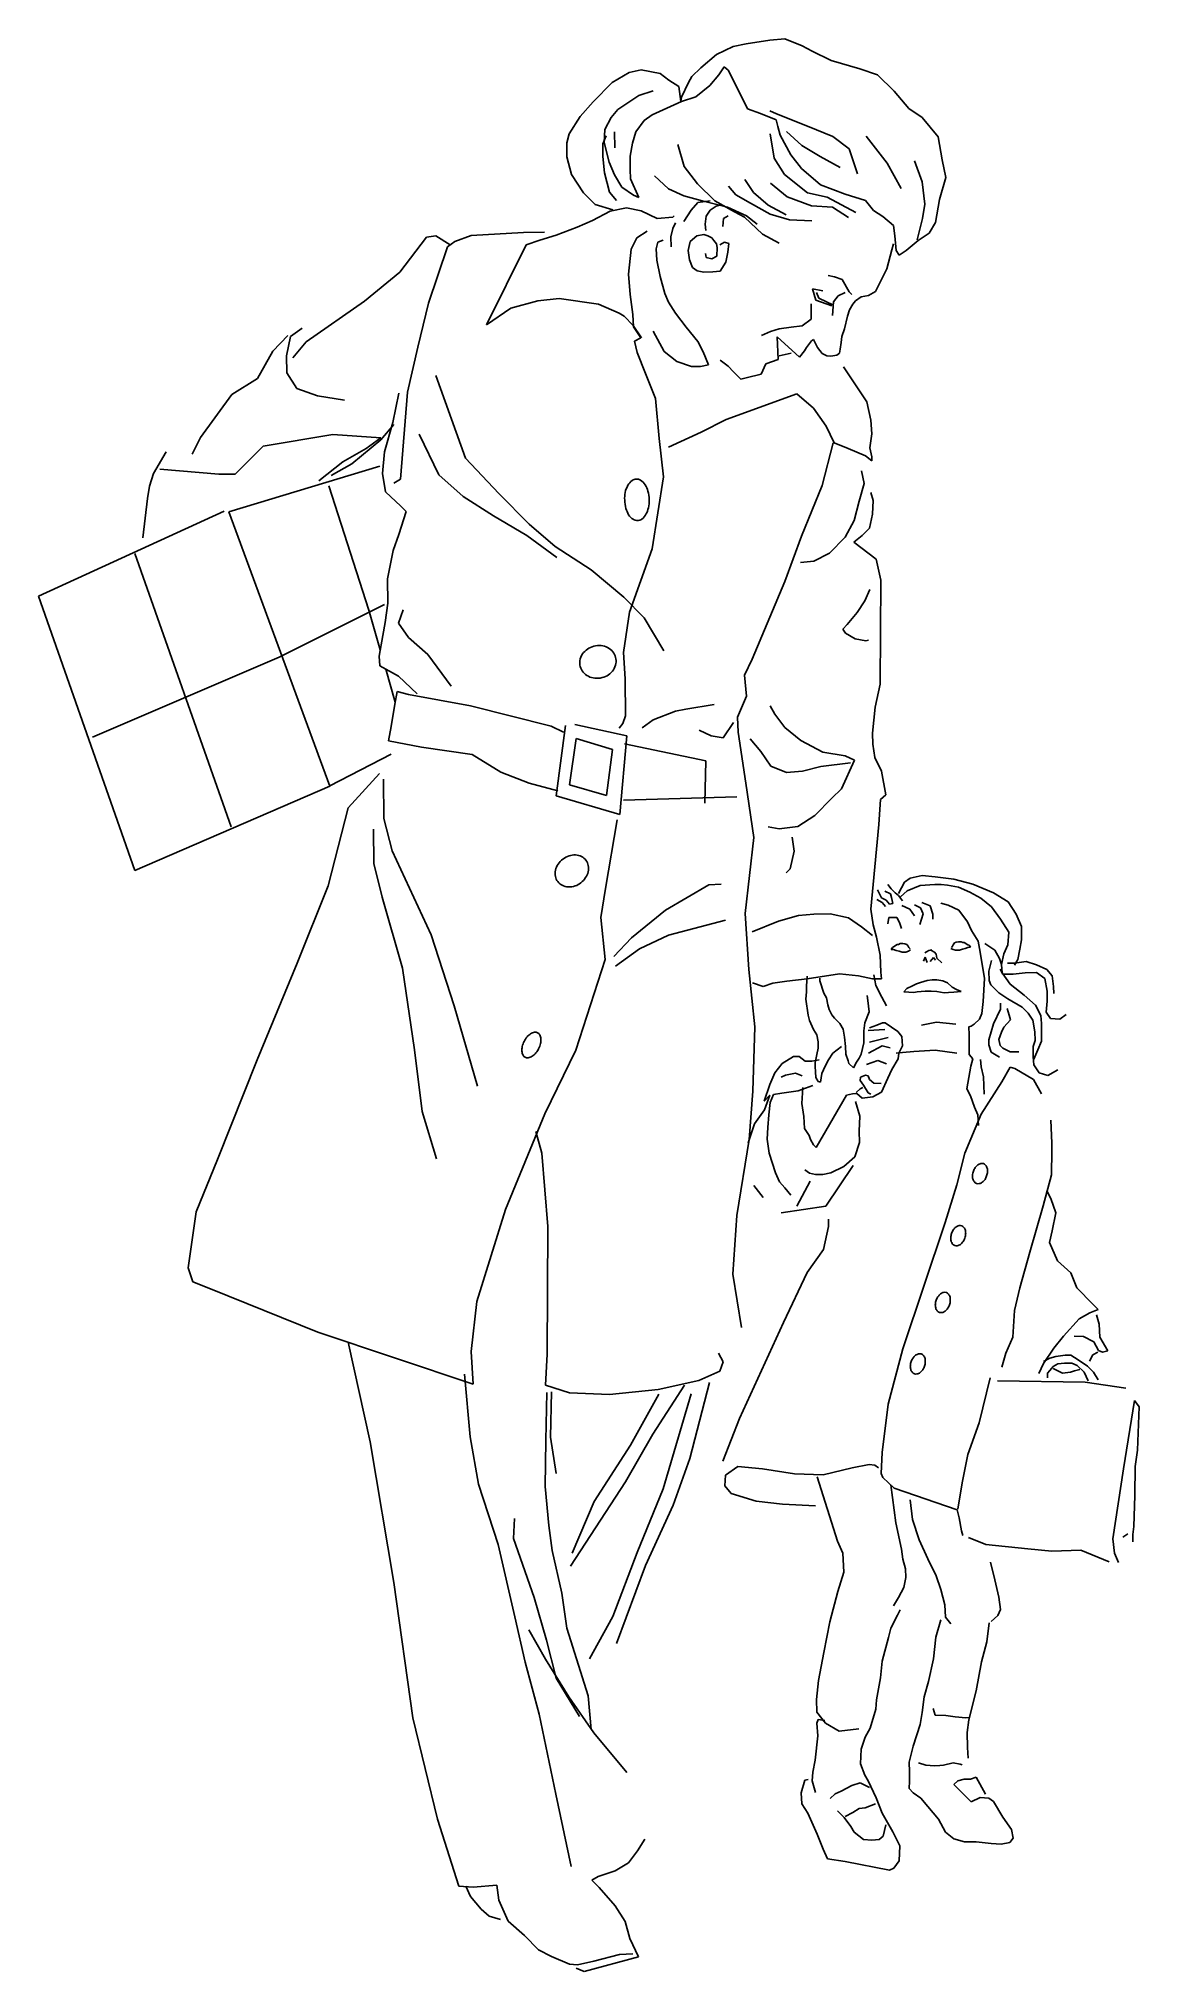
# Model space of a CAD drawing. Header units: millimetres. Extents: x -1535.08 to -1534.1, y 1859.82 to 1861.54.
import ezdxf

# ---------------------------------------------------------------- set-up
doc = ezdxf.new("R2010")
doc.units = ezdxf.units.MM
doc.header["$LTSCALE"] = 10
doc.layers.add('Humanos', color=2, linetype='Continuous')

msp = doc.modelspace()

# ---------------------------------------------------------------- linework, layer by layer
at = {"layer": 'Humanos'}
for p, q in [((-1534.4468, 1861.5361), (-1534.4257, 1861.5393)), ((-1534.4257, 1861.5393), (-1534.4123, 1861.5406)), ((-1534.4123, 1861.5406), (-1534.397, 1861.5342)), ((-1534.4872, 1861.5146), (-1534.4733, 1861.5265)), ((-1534.4733, 1861.5265), (-1534.4586, 1861.5337)), ((-1534.4586, 1861.5337), (-1534.4468, 1861.5361)), ((-1534.397, 1861.5342), (-1534.388, 1861.5296)), ((-1534.388, 1861.5296), (-1534.371, 1861.5211)), ((-1534.371, 1861.5211), (-1534.3456, 1861.5136)), ((-1534.5663, 1861.5016), (-1534.5511, 1861.5105)), ((-1534.5511, 1861.5105), (-1534.5406, 1861.5129)), ((-1534.5406, 1861.5129), (-1534.5236, 1861.5095)), ((-1534.5236, 1861.5095), (-1534.5158, 1861.5037)), ((-1534.5158, 1861.5037), (-1534.5071, 1861.498)), ((-1534.4982, 1861.5016), (-1534.4954, 1861.507)), ((-1534.4954, 1861.507), (-1534.4872, 1861.5146)), ((-1534.4712, 1861.5084), (-1534.4794, 1861.4989)), ((-1534.4666, 1861.5155), (-1534.4712, 1861.5084)), ((-1534.4631, 1861.5125), (-1534.4666, 1861.5155)), ((-1534.4566, 1861.5003), (-1534.4631, 1861.5125)), ((-1534.3456, 1861.5136), (-1534.3298, 1861.5085)), ((-1534.3298, 1861.5085), (-1534.3149, 1861.4939)), ((-1534.5833, 1861.4843), (-1534.5663, 1861.5016)), ((-1534.5532, 1861.4829), (-1534.5427, 1861.4901)), ((-1534.5427, 1861.4901), (-1534.5298, 1861.4942)), ((-1534.5071, 1861.498), (-1534.5051, 1861.4846)), ((-1534.5051, 1861.4846), (-1534.5046, 1861.4886)), ((-1534.5046, 1861.4886), (-1534.4982, 1861.5016)), ((-1534.4917, 1861.4887), (-1534.5046, 1861.4846)), ((-1534.4794, 1861.4989), (-1534.4917, 1861.4887)), ((-1534.4458, 1861.4781), (-1534.4566, 1861.5003)), ((-1534.3149, 1861.4939), (-1534.3018, 1861.4783)), ((-1534.6047, 1861.4559), (-1534.5949, 1861.4713)), ((-1534.5949, 1861.4713), (-1534.5833, 1861.4843)), ((-1534.573, 1861.4597), (-1534.5672, 1861.4704)), ((-1534.5672, 1861.4704), (-1534.5614, 1861.4775)), ((-1534.5614, 1861.4775), (-1534.5532, 1861.4829)), ((-1534.5308, 1861.4726), (-1534.5378, 1861.4678)), ((-1534.5046, 1861.4846), (-1534.5308, 1861.4726)), ((-1534.434, 1861.474), (-1534.4458, 1861.4781)), ((-1534.4203, 1861.4682), (-1534.434, 1861.474)), ((-1534.4199, 1861.4736), (-1534.4258, 1861.4764)), ((-1534.3921, 1861.4626), (-1534.4199, 1861.4736)), ((-1534.3018, 1861.4783), (-1534.29, 1861.4702)), ((-1534.29, 1861.4702), (-1534.2757, 1861.4532)), ((-1534.6069, 1861.4477), (-1534.6047, 1861.4559)), ((-1534.5747, 1861.4468), (-1534.5718, 1861.4539)), ((-1534.5735, 1861.448), (-1534.573, 1861.4597)), ((-1534.5642, 1861.4575), (-1534.5641, 1861.4434)), ((-1534.5454, 1861.4577), (-1534.5482, 1861.4476)), ((-1534.5378, 1861.4678), (-1534.5454, 1861.4577)), ((-1534.4219, 1861.4342), (-1534.4256, 1861.4558)), ((-1534.4186, 1861.4624), (-1534.4203, 1861.4682)), ((-1534.4167, 1861.4547), (-1534.4186, 1861.4624)), ((-1534.4071, 1861.4372), (-1534.4167, 1861.4547)), ((-1534.3973, 1861.4455), (-1534.4109, 1861.4578)), ((-1534.3697, 1861.4535), (-1534.3921, 1861.4626)), ((-1534.355, 1861.4423), (-1534.3697, 1861.4535)), ((-1534.3213, 1861.4297), (-1534.3398, 1861.4537)), ((-1534.2757, 1861.4532), (-1534.272, 1861.4326)), ((-1534.6068, 1861.4352), (-1534.6069, 1861.4477)), ((-1534.6026, 1861.4195), (-1534.6068, 1861.4352)), ((-1534.5746, 1861.4356), (-1534.5747, 1861.4468)), ((-1534.5733, 1861.421), (-1534.5746, 1861.4356)), ((-1534.5692, 1861.4304), (-1534.5735, 1861.448)), ((-1534.5482, 1861.4476), (-1534.5504, 1861.4358)), ((-1534.5504, 1861.4358), (-1534.5503, 1861.424)), ((-1534.5022, 1861.4268), (-1534.5077, 1861.4463)), ((-1534.3976, 1861.425), (-1534.4071, 1861.4372)), ((-1534.3808, 1861.4357), (-1534.3973, 1861.4455)), ((-1534.3631, 1861.4258), (-1534.3808, 1861.4357)), ((-1534.3477, 1861.4201), (-1534.355, 1861.4423)), ((-1534.5919, 1861.4032), (-1534.6026, 1861.4195)), ((-1534.5689, 1861.4039), (-1534.5733, 1861.421)), ((-1534.5644, 1861.4192), (-1534.5692, 1861.4304)), ((-1534.5579, 1861.4082), (-1534.5644, 1861.4192)), ((-1534.5503, 1861.424), (-1534.5502, 1861.4158)), ((-1534.5161, 1861.4067), (-1534.5286, 1861.4184)), ((-1534.4903, 1861.4112), (-1534.5022, 1861.4268)), ((-1534.4128, 1861.4195), (-1534.4219, 1861.4342)), ((-1534.3922, 1861.4032), (-1534.4128, 1861.4195)), ((-1534.3805, 1861.4104), (-1534.3976, 1861.425)), ((-1534.3088, 1861.407), (-1534.3213, 1861.4297)), ((-1534.2901, 1861.4131), (-1534.2967, 1861.4318)), ((-1534.272, 1861.4326), (-1534.2688, 1861.4168)), ((-1534.5817, 1861.3927), (-1534.5919, 1861.4032)), ((-1534.5625, 1861.3964), (-1534.5689, 1861.4039)), ((-1534.5473, 1861.4012), (-1534.5579, 1861.4082)), ((-1534.5502, 1861.4158), (-1534.5425, 1861.3989)), ((-1534.5425, 1861.3989), (-1534.5473, 1861.4012)), ((-1534.5026, 1861.4005), (-1534.5161, 1861.4067)), ((-1534.4861, 1861.396), (-1534.5026, 1861.4005)), ((-1534.4749, 1861.3961), (-1534.4903, 1861.4112)), ((-1534.4561, 1861.4014), (-1534.4627, 1861.4091)), ((-1534.4431, 1861.394), (-1534.4561, 1861.4014)), ((-1534.4404, 1861.4034), (-1534.448, 1861.4151)), ((-1534.4273, 1861.3923), (-1534.4404, 1861.4034)), ((-1534.4103, 1861.3995), (-1534.4252, 1861.4118)), ((-1534.3746, 1861.3994), (-1534.3922, 1861.4032)), ((-1534.3586, 1861.4019), (-1534.3805, 1861.4104)), ((-1534.3405, 1861.3962), (-1534.3586, 1861.4019)), ((-1534.2876, 1861.3931), (-1534.2901, 1861.4131)), ((-1534.2688, 1861.4168), (-1534.2745, 1861.3973)), ((-1534.584, 1861.3786), (-1534.5683, 1861.3869)), ((-1534.5659, 1861.3881), (-1534.5817, 1861.3927)), ((-1534.5683, 1861.3869), (-1534.5535, 1861.3899)), ((-1534.5535, 1861.3899), (-1534.5406, 1861.3872)), ((-1534.5406, 1861.3872), (-1534.5264, 1861.3803)), ((-1534.4959, 1861.3876), (-1534.5024, 1861.3775)), ((-1534.4901, 1861.3947), (-1534.4959, 1861.3876)), ((-1534.4791, 1861.396), (-1534.4901, 1861.3947)), ((-1534.4637, 1861.3903), (-1534.4861, 1861.396)), ((-1534.479, 1861.3878), (-1534.4825, 1861.3824)), ((-1534.4737, 1861.3914), (-1534.479, 1861.3878)), ((-1534.4572, 1861.3862), (-1534.4749, 1861.3961)), ((-1534.469, 1861.3926), (-1534.4737, 1861.3914)), ((-1534.4466, 1861.3827), (-1534.4637, 1861.3903)), ((-1534.4484, 1861.3815), (-1534.4572, 1861.3862)), ((-1534.4254, 1861.3841), (-1534.4431, 1861.394)), ((-1534.4113, 1861.3837), (-1534.4273, 1861.3923)), ((-1534.4084, 1861.3791), (-1534.4254, 1861.3841)), ((-1534.3886, 1861.3915), (-1534.4103, 1861.3995)), ((-1534.3698, 1861.3905), (-1534.3886, 1861.3915)), ((-1534.3491, 1861.3855), (-1534.3746, 1861.3994)), ((-1534.3556, 1861.3813), (-1534.3698, 1861.3905)), ((-1534.3333, 1861.3873), (-1534.3405, 1861.3962)), ((-1534.325, 1861.3822), (-1534.3333, 1861.3873)), ((-1534.2898, 1861.3802), (-1534.2876, 1861.3931)), ((-1534.2745, 1861.3973), (-1534.278, 1861.3768)), ((-1534.6456, 1861.3679), (-1534.6921, 1861.3651)), ((-1534.6268, 1861.3681), (-1534.6456, 1861.3679)), ((-1534.6162, 1861.3653), (-1534.5975, 1861.3726)), ((-1534.5975, 1861.3726), (-1534.584, 1861.3786)), ((-1534.5445, 1861.363), (-1534.5352, 1861.369)), ((-1534.5264, 1861.3803), (-1534.5123, 1861.3816)), ((-1534.5122, 1861.3715), (-1534.514, 1861.364)), ((-1534.5123, 1861.3816), (-1534.5112, 1861.3828)), ((-1534.5099, 1861.3763), (-1534.5122, 1861.3715)), ((-1534.4847, 1861.3659), (-1534.491, 1861.3647)), ((-1534.4811, 1861.3648), (-1534.4847, 1861.3659)), ((-1534.4825, 1861.3824), (-1534.4836, 1861.3753)), ((-1534.4836, 1861.3753), (-1534.4828, 1861.3695)), ((-1534.4672, 1861.3802), (-1534.4676, 1861.3731)), ((-1534.463, 1861.3826), (-1534.4672, 1861.3802)), ((-1534.4323, 1861.3664), (-1534.4484, 1861.3815)), ((-1534.4371, 1861.3753), (-1534.4466, 1861.3827)), ((-1534.4176, 1861.3583), (-1534.4323, 1861.3664)), ((-1534.3884, 1861.3781), (-1534.4084, 1861.3791)), ((-1534.3156, 1861.3741), (-1534.325, 1861.3822)), ((-1534.3143, 1861.3647), (-1534.3156, 1861.3741)), ((-1534.2943, 1861.3614), (-1534.2898, 1861.3802)), ((-1534.2838, 1861.3673), (-1534.2936, 1861.3607)), ((-1534.278, 1861.3768), (-1534.2838, 1861.3673)), ((-1534.732, 1861.3636), (-1534.7557, 1861.3323)), ((-1534.7238, 1861.3648), (-1534.732, 1861.3636)), ((-1534.7131, 1861.355), (-1534.7303, 1861.3049)), ((-1534.7108, 1861.3567), (-1534.7238, 1861.3648)), ((-1534.7066, 1861.3598), (-1534.7131, 1861.355)), ((-1534.6921, 1861.3651), (-1534.7066, 1861.3598)), ((-1534.6784, 1861.2854), (-1534.6432, 1861.3569)), ((-1534.6432, 1861.3569), (-1534.6309, 1861.361)), ((-1534.6309, 1861.361), (-1534.6162, 1861.3653)), ((-1534.5518, 1861.3307), (-1534.5496, 1861.3531)), ((-1534.5496, 1861.3531), (-1534.5445, 1861.363)), ((-1534.5257, 1861.3592), (-1534.5273, 1861.3533)), ((-1534.5273, 1861.3533), (-1534.5267, 1861.3432)), ((-1534.521, 1861.3609), (-1534.5257, 1861.3592)), ((-1534.514, 1861.364), (-1534.5139, 1861.3551)), ((-1534.4969, 1861.3599), (-1534.4986, 1861.3517)), ((-1534.4986, 1861.3517), (-1534.4974, 1861.3435)), ((-1534.491, 1861.3647), (-1534.4969, 1861.3599)), ((-1534.4833, 1861.349), (-1534.4826, 1861.3455)), ((-1534.4776, 1861.3631), (-1534.4811, 1861.3648)), ((-1534.4757, 1861.3608), (-1534.4776, 1861.3631)), ((-1534.4733, 1861.3578), (-1534.4757, 1861.3608)), ((-1534.4728, 1861.3543), (-1534.4733, 1861.3578)), ((-1534.4732, 1861.3467), (-1534.4728, 1861.3543)), ((-1534.4663, 1861.3591), (-1534.4705, 1861.3567)), ((-1534.4623, 1861.3579), (-1534.4663, 1861.3591)), ((-1534.465, 1861.3414), (-1534.4634, 1861.3504)), ((-1534.4634, 1861.3504), (-1534.4623, 1861.3579)), ((-1534.317, 1861.3523), (-1534.3216, 1861.3353)), ((-1534.3154, 1861.3576), (-1534.317, 1861.3523)), ((-1534.313, 1861.3518), (-1534.3143, 1861.3647)), ((-1534.3106, 1861.3476), (-1534.313, 1861.3518)), ((-1534.3041, 1861.3519), (-1534.3106, 1861.3476)), ((-1534.2936, 1861.3607), (-1534.3041, 1861.3519)), ((-1534.7557, 1861.3323), (-1534.7872, 1861.3067)), ((-1534.5267, 1861.3432), (-1534.5236, 1861.3286)), ((-1534.4974, 1861.3435), (-1534.4949, 1861.3365)), ((-1534.4949, 1861.3365), (-1534.4907, 1861.3336)), ((-1534.4907, 1861.3336), (-1534.4848, 1861.3325)), ((-1534.4848, 1861.3325), (-1534.4766, 1861.3326)), ((-1534.4826, 1861.3455), (-1534.4774, 1861.3443)), ((-1534.4774, 1861.3443), (-1534.4732, 1861.3467)), ((-1534.4766, 1861.3326), (-1534.4702, 1861.3332)), ((-1534.4702, 1861.3332), (-1534.465, 1861.3414)), ((-1534.3216, 1861.3353), (-1534.3268, 1861.3246)), ((-1534.5504, 1861.3124), (-1534.5518, 1861.3307)), ((-1534.5236, 1861.3286), (-1534.5194, 1861.3134)), ((-1534.3879, 1861.3175), (-1534.3785, 1861.3159)), ((-1534.3848, 1861.3076), (-1534.3879, 1861.3175)), ((-1534.3841, 1861.3144), (-1534.3822, 1861.3093)), ((-1534.3739, 1861.3294), (-1534.368, 1861.3283)), ((-1534.368, 1861.3283), (-1534.3614, 1861.326)), ((-1534.3585, 1861.3143), (-1534.3648, 1861.3114)), ((-1534.3614, 1861.326), (-1534.355, 1861.315)), ((-1534.355, 1861.315), (-1534.3526, 1861.3126)), ((-1534.3315, 1861.3152), (-1534.3378, 1861.3116)), ((-1534.3268, 1861.3246), (-1534.3315, 1861.3152)), ((-1534.7872, 1861.3067), (-1534.8392, 1861.2704)), ((-1534.7303, 1861.3049), (-1534.7398, 1861.2655)), ((-1534.6567, 1861.3004), (-1534.6784, 1861.2854)), ((-1534.6328, 1861.307), (-1534.6567, 1861.3004)), ((-1534.6138, 1861.309), (-1534.6328, 1861.307)), ((-1534.5785, 1861.3039), (-1534.6138, 1861.309)), ((-1534.5603, 1861.2959), (-1534.5785, 1861.3039)), ((-1534.5479, 1861.2948), (-1534.5504, 1861.3124)), ((-1534.5194, 1861.3134), (-1534.5163, 1861.3057)), ((-1534.5163, 1861.3057), (-1534.5098, 1861.2959)), ((-1534.3889, 1861.3041), (-1534.3889, 1861.2987)), ((-1534.3889, 1861.2987), (-1534.3888, 1861.2905)), ((-1534.3706, 1861.3024), (-1534.3848, 1861.3076)), ((-1534.3822, 1861.3093), (-1534.3689, 1861.3031)), ((-1534.369, 1861.3059), (-1534.37, 1861.2937)), ((-1534.3648, 1861.3114), (-1534.369, 1861.3059)), ((-1534.3548, 1861.299), (-1534.3564, 1861.2931)), ((-1534.3518, 1861.3038), (-1534.3548, 1861.299)), ((-1534.3495, 1861.3068), (-1534.3518, 1861.3038)), ((-1534.3443, 1861.3104), (-1534.3495, 1861.3068)), ((-1534.3378, 1861.3116), (-1534.3443, 1861.3104)), ((-1534.8428, 1861.2826), (-1534.8533, 1861.275)), ((-1534.5556, 1861.2931), (-1534.5603, 1861.2959)), ((-1534.5478, 1861.2849), (-1534.5556, 1861.2931)), ((-1534.5473, 1861.2838), (-1534.5479, 1861.2948)), ((-1534.5402, 1861.2738), (-1534.5478, 1861.2849)), ((-1534.5407, 1861.2738), (-1534.5473, 1861.2838)), ((-1534.5201, 1861.2617), (-1534.5297, 1861.2797)), ((-1534.5098, 1861.2959), (-1534.5003, 1861.2835)), ((-1534.5003, 1861.2835), (-1534.4901, 1861.2707)), ((-1534.4251, 1861.2796), (-1534.4333, 1861.276)), ((-1534.4174, 1861.282), (-1534.4251, 1861.2796)), ((-1534.4068, 1861.2833), (-1534.4174, 1861.282)), ((-1534.397, 1861.2845), (-1534.4068, 1861.2833)), ((-1534.3888, 1861.2905), (-1534.397, 1861.2845)), ((-1534.3593, 1861.282), (-1534.3616, 1861.275)), ((-1534.3564, 1861.2931), (-1534.3593, 1861.282)), ((-1534.8557, 1861.2761), (-1534.869, 1861.2619)), ((-1534.8533, 1861.275), (-1534.8567, 1861.2578)), ((-1534.8392, 1861.2704), (-1534.8513, 1861.2562)), ((-1534.7398, 1861.2655), (-1534.7488, 1861.2255)), ((-1534.5465, 1861.2709), (-1534.5407, 1861.2738)), ((-1534.5441, 1861.2608), (-1534.5465, 1861.2709)), ((-1534.4901, 1861.2707), (-1534.4853, 1861.2614)), ((-1534.4192, 1861.2749), (-1534.4183, 1861.2545)), ((-1534.3993, 1861.2568), (-1534.4192, 1861.2749)), ((-1534.3932, 1861.2653), (-1534.3949, 1861.2622)), ((-1534.3886, 1861.2712), (-1534.3932, 1861.2653)), ((-1534.3868, 1861.2724), (-1534.3886, 1861.2712)), ((-1534.3832, 1861.2654), (-1534.3868, 1861.2724)), ((-1534.3791, 1861.26), (-1534.3832, 1861.2654)), ((-1534.3632, 1861.2637), (-1534.3638, 1861.2602)), ((-1534.3621, 1861.2696), (-1534.3632, 1861.2637)), ((-1534.3616, 1861.275), (-1534.3621, 1861.2696)), ((-1534.869, 1861.2619), (-1534.8828, 1861.2376)), ((-1534.8567, 1861.2578), (-1534.8565, 1861.2426)), ((-1534.5368, 1861.2421), (-1534.5441, 1861.2608)), ((-1534.5088, 1861.2529), (-1534.5201, 1861.2617)), ((-1534.4958, 1861.2483), (-1534.5088, 1861.2529)), ((-1534.4876, 1861.2484), (-1534.4958, 1861.2483)), ((-1534.4805, 1861.2497), (-1534.4876, 1861.2484)), ((-1534.4853, 1861.2614), (-1534.4805, 1861.2497)), ((-1534.4629, 1861.2487), (-1534.47, 1861.254)), ((-1534.4582, 1861.2435), (-1534.4629, 1861.2487)), ((-1534.4295, 1861.2508), (-1534.4335, 1861.2414)), ((-1534.4183, 1861.2545), (-1534.4295, 1861.2508)), ((-1534.4176, 1861.2579), (-1534.4067, 1861.2603)), ((-1534.3949, 1861.2622), (-1534.3993, 1861.2568)), ((-1534.3749, 1861.2577), (-1534.3791, 1861.26)), ((-1534.3713, 1861.2576), (-1534.3749, 1861.2577)), ((-1534.3662, 1861.2585), (-1534.3713, 1861.2576)), ((-1534.3638, 1861.2602), (-1534.3662, 1861.2585)), ((-1534.3392, 1861.2169), (-1534.3602, 1861.248)), ((-1534.8828, 1861.2376), (-1534.9057, 1861.2233)), ((-1534.8565, 1861.2426), (-1534.8475, 1861.2286)), ((-1534.8475, 1861.2286), (-1534.8293, 1861.2223)), ((-1534.7238, 1861.2403), (-1534.6972, 1861.1665)), ((-1534.5279, 1861.2198), (-1534.5368, 1861.2421)), ((-1534.4517, 1861.237), (-1534.4582, 1861.2435)), ((-1534.447, 1861.2382), (-1534.4517, 1861.237)), ((-1534.4335, 1861.2414), (-1534.447, 1861.2382)), ((-1534.9057, 1861.2233), (-1534.9335, 1861.1849)), ((-1534.8293, 1861.2223), (-1534.8051, 1861.2184)), ((-1534.7565, 1861.2247), (-1534.7621, 1861.1983)), ((-1534.7488, 1861.2255), (-1534.7551, 1861.1479)), ((-1534.5245, 1861.1841), (-1534.5279, 1861.2198)), ((-1534.4648, 1861.2012), (-1534.4016, 1861.2241)), ((-1534.4016, 1861.2241), (-1534.3869, 1861.2113)), ((-1534.3869, 1861.2113), (-1534.3755, 1861.195)), ((-1534.3356, 1861.2005), (-1534.3392, 1861.2169)), ((-1534.761, 1861.1965), (-1534.7726, 1861.1829)), ((-1534.7621, 1861.1983), (-1534.7695, 1861.1724)), ((-1534.487, 1861.1897), (-1534.4648, 1861.2012)), ((-1534.3755, 1861.195), (-1534.3683, 1861.1803)), ((-1534.3349, 1861.1883), (-1534.3356, 1861.2005)), ((-1534.9335, 1861.1849), (-1534.9409, 1861.1701)), ((-1534.8776, 1861.1772), (-1534.9027, 1861.1523)), ((-1534.8154, 1861.1877), (-1534.8776, 1861.1772)), ((-1534.7726, 1861.1846), (-1534.8154, 1861.1877)), ((-1534.7726, 1861.1829), (-1534.7987, 1861.1616)), ((-1534.7859, 1861.1751), (-1534.7726, 1861.1846)), ((-1534.7386, 1861.188), (-1534.7211, 1861.1517)), ((-1534.5207, 1861.1501), (-1534.5245, 1861.1841)), ((-1534.5162, 1861.1765), (-1534.487, 1861.1897)), ((-1534.3791, 1861.1421), (-1534.3694, 1861.1802)), ((-1534.3683, 1861.1803), (-1534.356, 1861.1752)), ((-1534.3365, 1861.1759), (-1534.3349, 1861.1883)), ((-1534.964, 1861.1722), (-1534.9755, 1861.1528)), ((-1534.9082, 1861.1187), (-1534.7735, 1861.1594)), ((-1534.8279, 1861.1465), (-1534.8065, 1861.1632)), ((-1534.7987, 1861.1616), (-1534.8169, 1861.1513)), ((-1534.8065, 1861.1632), (-1534.7859, 1861.1751)), ((-1534.7695, 1861.1724), (-1534.7711, 1861.1529)), ((-1534.6972, 1861.1665), (-1534.6676, 1861.1351)), ((-1534.356, 1861.1752), (-1534.3406, 1861.1688)), ((-1534.3406, 1861.1688), (-1534.3347, 1861.1641)), ((-1534.3348, 1861.1677), (-1534.3365, 1861.1759)), ((-1534.3347, 1861.1641), (-1534.3348, 1861.1677)), ((-1534.9755, 1861.1528), (-1534.9789, 1861.1415)), ((-1534.9173, 1861.1522), (-1534.9697, 1861.1569)), ((-1534.9027, 1861.1523), (-1534.9173, 1861.1522)), ((-1534.8192, 1861.1419), (-1534.7834, 1861.0311)), ((-1534.7711, 1861.1529), (-1534.7686, 1861.1365)), ((-1534.7551, 1861.1479), (-1534.761, 1861.1443)), ((-1534.7211, 1861.1517), (-1534.6993, 1861.1325)), ((-1534.5307, 1861.0859), (-1534.5207, 1861.1501)), ((-1534.3975, 1861.0971), (-1534.3791, 1861.1421)), ((-1534.3461, 1861.1283), (-1534.3416, 1861.1441)), ((-1534.3416, 1861.1441), (-1534.344, 1861.1553)), ((-1534.9807, 1861.1305), (-1534.985, 1861.0957)), ((-1534.9789, 1861.1415), (-1534.9807, 1861.1305)), ((-1534.7686, 1861.1365), (-1534.7549, 1861.1237)), ((-1534.6993, 1861.1325), (-1534.6721, 1861.1151)), ((-1534.6676, 1861.1351), (-1534.6403, 1861.1077)), ((-1534.3507, 1861.1111), (-1534.3461, 1861.1283)), ((-1534.3356, 1861.1359), (-1534.3337, 1861.1289)), ((-1534.3337, 1861.1289), (-1534.3343, 1861.1166)), ((-1534.9123, 1861.1194), (-1535.0779, 1861.0436)), ((-1534.8183, 1860.8741), (-1534.9082, 1861.1187)), ((-1534.7501, 1861.1191), (-1534.7565, 1861.0984)), ((-1534.7549, 1861.1237), (-1534.7501, 1861.1191)), ((-1534.6721, 1861.1151), (-1534.6425, 1861.0978)), ((-1534.6403, 1861.1077), (-1534.6171, 1861.0879)), ((-1534.3587, 1861.0963), (-1534.3507, 1861.1111)), ((-1534.3343, 1861.1166), (-1534.337, 1861.1042)), ((-1534.7565, 1861.0984), (-1534.7616, 1861.0842)), ((-1534.6425, 1861.0978), (-1534.6158, 1861.078)), ((-1534.4124, 1861.0565), (-1534.3975, 1861.0971)), ((-1534.3727, 1861.082), (-1534.3587, 1861.0963)), ((-1534.3435, 1861.0976), (-1534.351, 1861.0916)), ((-1534.351, 1861.0916), (-1534.3309, 1861.0766)), ((-1534.337, 1861.1042), (-1534.3435, 1861.0976)), ((-1534.992, 1861.0815), (-1534.9061, 1860.838)), ((-1534.7616, 1861.0842), (-1534.7667, 1861.059)), ((-1534.6171, 1861.0879), (-1534.5852, 1861.0671)), ((-1534.5508, 1861.0293), (-1534.5307, 1861.0859)), ((-1534.3985, 1861.0736), (-1534.3867, 1861.0749)), ((-1534.3867, 1861.0749), (-1534.3727, 1861.082)), ((-1534.3309, 1861.0766), (-1534.3267, 1861.0578)), ((-1534.7667, 1861.059), (-1534.7665, 1861.0372)), ((-1534.5852, 1861.0671), (-1534.5561, 1861.0427)), ((-1534.4416, 1860.9874), (-1534.4124, 1861.0565)), ((-1534.3267, 1861.0578), (-1534.3275, 1860.965)), ((-1535.0779, 1861.0436), (-1534.9921, 1860.7989)), ((-1534.5561, 1861.0427), (-1534.5378, 1861.0241)), ((-1534.348, 1861.0289), (-1534.3411, 1861.0395)), ((-1534.3411, 1861.0395), (-1534.3365, 1861.0495)), ((-1534.8635, 1860.9893), (-1534.7693, 1861.036)), ((-1534.7834, 1861.0311), (-1534.7732, 1860.9958)), ((-1534.7665, 1861.0372), (-1534.7687, 1861.0202)), ((-1534.7528, 1861.0314), (-1534.7569, 1861.0196)), ((-1534.5563, 1860.9934), (-1534.5508, 1861.0293)), ((-1534.5378, 1861.0241), (-1534.5204, 1860.9949)), ((-1534.3568, 1861.0182), (-1534.3538, 1861.0218)), ((-1534.3538, 1861.0218), (-1534.348, 1861.0289)), ((-1534.7709, 1861.0084), (-1534.7743, 1860.9901)), ((-1534.7687, 1861.0202), (-1534.7709, 1861.0084)), ((-1534.7569, 1861.0196), (-1534.7479, 1861.0068)), ((-1534.7479, 1861.0068), (-1534.7308, 1860.9917)), ((-1534.3608, 1861.014), (-1534.3568, 1861.0182)), ((-1534.3584, 1861.0105), (-1534.3608, 1861.014)), ((-1534.3497, 1861.0054), (-1534.3584, 1861.0105)), ((-1534.3402, 1861.0036), (-1534.3497, 1861.0054)), ((-1534.3379, 1861.0043), (-1534.3402, 1861.0036)), ((-1535.0297, 1860.9179), (-1534.8635, 1860.9893)), ((-1534.7743, 1860.9901), (-1534.7735, 1860.9814)), ((-1534.7308, 1860.9917), (-1534.7099, 1860.9632)), ((-1534.5549, 1860.9699), (-1534.5563, 1860.9934)), ((-1534.4485, 1860.9732), (-1534.4416, 1860.9874)), ((-1534.7735, 1860.9814), (-1534.757, 1860.9721)), ((-1534.7682, 1860.9784), (-1534.7598, 1860.9491)), ((-1534.757, 1860.9721), (-1534.7404, 1860.9564)), ((-1534.5546, 1860.937), (-1534.5549, 1860.9699)), ((-1534.4467, 1860.9545), (-1534.4485, 1860.9732)), ((-1534.758, 1860.9585), (-1534.7603, 1860.9474)), ((-1534.7481, 1860.9558), (-1534.758, 1860.9585)), ((-1534.6928, 1860.9457), (-1534.7481, 1860.9558)), ((-1534.4547, 1860.9356), (-1534.4467, 1860.9545)), ((-1534.3275, 1860.965), (-1534.332, 1860.9445)), ((-1534.7603, 1860.9474), (-1534.7636, 1860.9274)), ((-1534.6209, 1860.9276), (-1534.6928, 1860.9457)), ((-1534.5569, 1860.9299), (-1534.5546, 1860.937)), ((-1534.5299, 1860.9332), (-1534.51, 1860.9409)), ((-1534.51, 1860.9409), (-1534.5006, 1860.9429)), ((-1534.5006, 1860.9429), (-1534.4753, 1860.9471)), ((-1534.4539, 1860.9222), (-1534.4547, 1860.9356)), ((-1534.4212, 1860.9383), (-1534.4254, 1860.9459)), ((-1534.4123, 1860.9266), (-1534.4212, 1860.9383)), ((-1534.332, 1860.9445), (-1534.3341, 1860.9215)), ((-1534.7636, 1860.9274), (-1534.7658, 1860.9145)), ((-1534.6097, 1860.9224), (-1534.6209, 1860.9276)), ((-1534.6079, 1860.9283), (-1534.6162, 1860.8654)), ((-1534.5532, 1860.9189), (-1534.5996, 1860.929)), ((-1534.5603, 1860.9259), (-1534.5569, 1860.9299)), ((-1534.5596, 1860.8488), (-1534.5532, 1860.9189)), ((-1534.5397, 1860.9261), (-1534.5299, 1860.9332)), ((-1534.4887, 1860.9242), (-1534.4781, 1860.9189)), ((-1534.4781, 1860.9189), (-1534.4675, 1860.9173)), ((-1534.4675, 1860.9173), (-1534.4582, 1860.9309)), ((-1534.4471, 1860.8769), (-1534.4539, 1860.9222)), ((-1534.3981, 1860.915), (-1534.4123, 1860.9266)), ((-1534.3341, 1860.9215), (-1534.334, 1860.9116)), ((-1534.8183, 1860.8746), (-1534.7634, 1860.9028)), ((-1534.7658, 1860.9145), (-1534.7364, 1860.9089)), ((-1534.7364, 1860.9089), (-1534.6912, 1860.9023)), ((-1534.6912, 1860.9023), (-1534.6657, 1860.8866)), ((-1534.5984, 1860.9166), (-1534.6045, 1860.8754)), ((-1534.566, 1860.907), (-1534.5984, 1860.9166)), ((-1534.5715, 1860.8658), (-1534.566, 1860.907)), ((-1534.5555, 1860.9118), (-1534.483, 1860.8966)), ((-1534.4338, 1860.9052), (-1534.4433, 1860.9164)), ((-1534.4249, 1860.8919), (-1534.4338, 1860.9052)), ((-1534.3786, 1860.9046), (-1534.3981, 1860.915)), ((-1534.3586, 1860.9013), (-1534.3786, 1860.9046)), ((-1534.3503, 1860.8973), (-1534.3586, 1860.9013)), ((-1534.334, 1860.9116), (-1534.3322, 1860.8998)), ((-1534.7738, 1860.8856), (-1534.8017, 1860.8548)), ((-1534.6657, 1860.8866), (-1534.6404, 1860.8769)), ((-1534.483, 1860.8966), (-1534.4839, 1860.859)), ((-1534.4108, 1860.8862), (-1534.4249, 1860.8919)), ((-1534.3967, 1860.8875), (-1534.4108, 1860.8862)), ((-1534.3803, 1860.8917), (-1534.3967, 1860.8875)), ((-1534.3538, 1860.8949), (-1534.3803, 1860.8917)), ((-1534.3618, 1860.8719), (-1534.3503, 1860.8973)), ((-1534.3322, 1860.8998), (-1534.3262, 1860.8875)), ((-1534.3262, 1860.8875), (-1534.3225, 1860.8664)), ((-1534.9921, 1860.7989), (-1534.8183, 1860.8741)), ((-1534.7702, 1860.8804), (-1534.7699, 1860.8452)), ((-1534.6404, 1860.8769), (-1534.615, 1860.8701)), ((-1534.6045, 1860.8754), (-1534.5715, 1860.8658)), ((-1534.4401, 1860.8283), (-1534.4471, 1860.8769)), ((-1534.3706, 1860.8636), (-1534.3618, 1860.8719)), ((-1534.3225, 1860.8664), (-1534.3271, 1860.8623)), ((-1534.8017, 1860.8548), (-1534.8198, 1860.7853)), ((-1534.6162, 1860.8654), (-1534.5596, 1860.8488)), ((-1534.5562, 1860.8618), (-1534.4552, 1860.8646)), ((-1534.3857, 1860.8481), (-1534.3706, 1860.8636)), ((-1534.3271, 1860.8623), (-1534.3286, 1860.84)), ((-1534.7792, 1860.8357), (-1534.7789, 1860.8051)), ((-1534.7699, 1860.8452), (-1534.7625, 1860.8164)), ((-1534.5724, 1860.7829), (-1534.5619, 1860.8441)), ((-1534.4273, 1860.8378), (-1534.4174, 1860.8361)), ((-1534.4174, 1860.8361), (-1534.4009, 1860.8381)), ((-1534.4009, 1860.8381), (-1534.3857, 1860.8481)), ((-1534.3286, 1860.84), (-1534.3356, 1860.7645)), ((-1534.7625, 1860.8164), (-1534.7278, 1860.7415)), ((-1534.4477, 1860.7606), (-1534.4401, 1860.8283)), ((-1534.4042, 1860.8162), (-1534.4076, 1860.8004)), ((-1534.406, 1860.8286), (-1534.4042, 1860.8162)), ((-1534.7789, 1860.8051), (-1534.7715, 1860.7752)), ((-1534.4076, 1860.8004), (-1534.4111, 1860.7969)), ((-1534.8198, 1860.7853), (-1534.8473, 1860.7162)), ((-1534.5764, 1860.757), (-1534.5724, 1860.7829)), ((-1534.5189, 1860.7635), (-1534.4803, 1860.7862)), ((-1534.4803, 1860.7862), (-1534.4691, 1860.7869)), ((-1534.3299, 1860.7817), (-1534.3263, 1860.7747)), ((-1534.3181, 1860.7783), (-1534.3233, 1860.7806)), ((-1534.3175, 1860.7825), (-1534.3206, 1860.7865)), ((-1534.3139, 1860.779), (-1534.3175, 1860.7825)), ((-1534.3058, 1860.7885), (-1534.3111, 1860.7784)), ((-1534.3034, 1860.7808), (-1534.3092, 1860.7755)), ((-1534.3006, 1860.7921), (-1534.3058, 1860.7885)), ((-1534.2917, 1860.7856), (-1534.3034, 1860.7808)), ((-1534.2901, 1860.7945), (-1534.3006, 1860.7921)), ((-1534.2788, 1860.7864), (-1534.2917, 1860.7856)), ((-1534.2783, 1860.7934), (-1534.2901, 1860.7945)), ((-1534.2729, 1860.7864), (-1534.2788, 1860.7864)), ((-1534.2617, 1860.7913), (-1534.2783, 1860.7934)), ((-1534.2675, 1860.7858), (-1534.2729, 1860.7864)), ((-1534.2576, 1860.7842), (-1534.2675, 1860.7858)), ((-1534.2447, 1860.7867), (-1534.2617, 1860.7913)), ((-1534.2475, 1860.7796), (-1534.2576, 1860.7842)), ((-1534.2263, 1860.7792), (-1534.2447, 1860.7867)), ((-1534.7715, 1860.7752), (-1534.7533, 1860.7119)), ((-1534.5492, 1860.739), (-1534.5189, 1860.7635)), ((-1534.3356, 1860.7645), (-1534.3336, 1860.7505)), ((-1534.3303, 1860.773), (-1534.3256, 1860.7705)), ((-1534.3263, 1860.7747), (-1534.3221, 1860.7724)), ((-1534.3256, 1860.7705), (-1534.3227, 1860.767)), ((-1534.3221, 1860.7724), (-1534.3192, 1860.7689)), ((-1534.3192, 1860.7689), (-1534.3162, 1860.7694)), ((-1534.3174, 1860.7748), (-1534.3181, 1860.7783)), ((-1534.3162, 1860.7694), (-1534.3174, 1860.7748)), ((-1534.3111, 1860.7767), (-1534.3139, 1860.779)), ((-1534.3075, 1860.772), (-1534.3111, 1860.7767)), ((-1534.3009, 1860.7644), (-1534.308, 1860.7678)), ((-1534.2968, 1860.7585), (-1534.3009, 1860.7644)), ((-1534.2915, 1860.7656), (-1534.2969, 1860.7684)), ((-1534.2891, 1860.7603), (-1534.2915, 1860.7656)), ((-1534.2828, 1860.7674), (-1534.2904, 1860.7703)), ((-1534.2804, 1860.7599), (-1534.2828, 1860.7674)), ((-1534.2668, 1860.7682), (-1534.2734, 1860.7698)), ((-1534.2574, 1860.7636), (-1534.2668, 1860.7682)), ((-1534.2496, 1860.7531), (-1534.2574, 1860.7636)), ((-1534.2375, 1860.7744), (-1534.2475, 1860.7796)), ((-1534.2281, 1860.7667), (-1534.2375, 1860.7744)), ((-1534.2202, 1860.7557), (-1534.2281, 1860.7667)), ((-1534.2133, 1860.7711), (-1534.2263, 1860.7792)), ((-1534.2062, 1860.7599), (-1534.2133, 1860.7711)), ((-1534.5725, 1860.7195), (-1534.5764, 1860.757)), ((-1534.5163, 1860.7412), (-1534.4652, 1860.7546)), ((-1534.4444, 1860.7106), (-1534.4477, 1860.7606)), ((-1534.4416, 1860.7442), (-1534.4182, 1860.7539)), ((-1534.4182, 1860.7539), (-1534.4002, 1860.7587)), ((-1534.4002, 1860.7587), (-1534.3866, 1860.76)), ((-1534.3866, 1860.76), (-1534.372, 1860.7602)), ((-1534.372, 1860.7602), (-1534.3555, 1860.7568)), ((-1534.3555, 1860.7568), (-1534.3442, 1860.7487)), ((-1534.3442, 1860.7487), (-1534.3342, 1860.7411)), ((-1534.3336, 1860.7505), (-1534.3307, 1860.7394)), ((-1534.3207, 1860.7513), (-1534.3196, 1860.7571)), ((-1534.3196, 1860.7571), (-1534.3167, 1860.7572)), ((-1534.3167, 1860.7572), (-1534.3126, 1860.7572)), ((-1534.3126, 1860.7572), (-1534.3102, 1860.7525)), ((-1534.3102, 1860.7525), (-1534.3084, 1860.7472)), ((-1534.292, 1860.7509), (-1534.2891, 1860.7603)), ((-1534.2803, 1860.7557), (-1534.2804, 1860.7599)), ((-1534.246, 1860.7454), (-1534.2496, 1860.7531)), ((-1534.24, 1860.7361), (-1534.246, 1860.7454)), ((-1534.2126, 1860.7441), (-1534.2202, 1860.7557)), ((-1534.2014, 1860.7489), (-1534.2062, 1860.7599)), ((-1534.2013, 1860.7371), (-1534.2014, 1860.7489)), ((-1534.7278, 1860.7415), (-1534.7072, 1860.6783)), ((-1534.5648, 1860.7224), (-1534.5492, 1860.739)), ((-1534.5635, 1860.7137), (-1534.542, 1860.7292)), ((-1534.542, 1860.7292), (-1534.5163, 1860.7412)), ((-1534.3307, 1860.7394), (-1534.3275, 1860.7235)), ((-1534.3165, 1860.7303), (-1534.3177, 1860.7285)), ((-1534.3177, 1860.7285), (-1534.3154, 1860.7285)), ((-1534.3154, 1860.7308), (-1534.3165, 1860.7303)), ((-1534.3123, 1860.7331), (-1534.3154, 1860.7308)), ((-1534.3154, 1860.7285), (-1534.313, 1860.7275)), ((-1534.3111, 1860.7331), (-1534.3123, 1860.7331)), ((-1534.3095, 1860.7338), (-1534.3111, 1860.7331)), ((-1534.3071, 1860.7338), (-1534.3095, 1860.7338)), ((-1534.3053, 1860.7337), (-1534.3071, 1860.7338)), ((-1534.3036, 1860.7331), (-1534.3053, 1860.7337)), ((-1534.3023, 1860.7314), (-1534.3036, 1860.7331)), ((-1534.3018, 1860.7302), (-1534.3023, 1860.7314)), ((-1534.3021, 1860.727), (-1534.3003, 1860.7282)), ((-1534.3006, 1860.729), (-1534.3018, 1860.7302)), ((-1534.2624, 1860.7284), (-1534.2643, 1860.7295)), ((-1534.2639, 1860.7303), (-1534.2628, 1860.7315)), ((-1534.2628, 1860.7315), (-1534.2624, 1860.7327)), ((-1534.2624, 1860.7327), (-1534.2611, 1860.7345)), ((-1534.2601, 1860.7278), (-1534.2624, 1860.7284)), ((-1534.2611, 1860.7345), (-1534.2595, 1860.7352)), ((-1534.2595, 1860.7352), (-1534.2577, 1860.7353)), ((-1534.2577, 1860.7353), (-1534.2553, 1860.7355)), ((-1534.2539, 1860.7287), (-1534.2566, 1860.7279)), ((-1534.2553, 1860.7355), (-1534.2536, 1860.7349)), ((-1534.2515, 1860.7293), (-1534.2539, 1860.7287)), ((-1534.2536, 1860.7349), (-1534.2524, 1860.7349)), ((-1534.2524, 1860.7349), (-1534.2493, 1860.7328)), ((-1534.2492, 1860.7304), (-1534.2515, 1860.7293)), ((-1534.2493, 1860.7328), (-1534.2481, 1860.7323)), ((-1534.2468, 1860.7305), (-1534.2492, 1860.7304)), ((-1534.2481, 1860.7323), (-1534.2468, 1860.7305)), ((-1534.2382, 1860.7262), (-1534.24, 1860.7361)), ((-1534.2253, 1860.728), (-1534.2341, 1860.7338)), ((-1534.2171, 1860.7246), (-1534.2136, 1860.7328)), ((-1534.2136, 1860.7328), (-1534.2126, 1860.7441)), ((-1534.2046, 1860.7195), (-1534.203, 1860.7289)), ((-1534.203, 1860.7289), (-1534.2013, 1860.7371)), ((-1534.8473, 1860.7162), (-1534.8829, 1860.6301)), ((-1534.7533, 1860.7119), (-1534.7427, 1860.6392)), ((-1534.5987, 1860.6387), (-1534.5725, 1860.7195)), ((-1534.3275, 1860.7235), (-1534.3269, 1860.7082)), ((-1534.313, 1860.7275), (-1534.3106, 1860.727)), ((-1534.3106, 1860.727), (-1534.3078, 1860.7263)), ((-1534.3078, 1860.7263), (-1534.3044, 1860.7263)), ((-1534.3044, 1860.7263), (-1534.3021, 1860.727)), ((-1534.2872, 1860.7217), (-1534.2889, 1860.718)), ((-1534.2875, 1860.7255), (-1534.286, 1860.7264)), ((-1534.2872, 1860.7217), (-1534.2854, 1860.717)), ((-1534.286, 1860.7264), (-1534.284, 1860.7275)), ((-1534.284, 1860.7275), (-1534.2817, 1860.7281)), ((-1534.2827, 1860.7179), (-1534.2797, 1860.7215)), ((-1534.2817, 1860.7281), (-1534.2821, 1860.7279)), ((-1534.2821, 1860.7279), (-1534.2789, 1860.7263)), ((-1534.2797, 1860.7215), (-1534.2781, 1860.7189)), ((-1534.2789, 1860.7263), (-1534.2776, 1860.7245)), ((-1534.2776, 1860.7245), (-1534.2769, 1860.7208)), ((-1534.2769, 1860.7208), (-1534.2724, 1860.7165)), ((-1534.2566, 1860.7279), (-1534.2601, 1860.7278)), ((-1534.2345, 1860.7027), (-1534.2382, 1860.7262)), ((-1534.2281, 1860.7186), (-1534.2304, 1860.7092)), ((-1534.2211, 1860.7205), (-1534.2253, 1860.728)), ((-1534.2193, 1860.7151), (-1534.2211, 1860.7205)), ((-1534.2205, 1860.7111), (-1534.2181, 1860.7064)), ((-1534.2193, 1860.7151), (-1534.2171, 1860.7246)), ((-1534.2186, 1860.7076), (-1534.2193, 1860.7151)), ((-1534.2076, 1860.7164), (-1534.214, 1860.7164)), ((-1534.2076, 1860.7147), (-1534.2046, 1860.7195)), ((-1534.1971, 1860.7177), (-1534.2076, 1860.7164)), ((-1534.1881, 1860.7149), (-1534.1971, 1860.7177)), ((-1534.1787, 1860.7108), (-1534.1881, 1860.7149)), ((-1534.4392, 1860.6597), (-1534.4444, 1860.7106)), ((-1534.4318, 1860.6955), (-1534.4412, 1860.6989)), ((-1534.4231, 1860.6986), (-1534.4318, 1860.6955)), ((-1534.4107, 1860.7004), (-1534.4231, 1860.6986)), ((-1534.3926, 1860.7024), (-1534.4107, 1860.7004)), ((-1534.3926, 1860.7048), (-1534.393, 1860.6959)), ((-1534.393, 1860.6959), (-1534.393, 1860.6907)), ((-1534.3638, 1860.7067), (-1534.3926, 1860.7024)), ((-1534.3813, 1860.7007), (-1534.3813, 1860.703)), ((-1534.3777, 1860.6896), (-1534.3813, 1860.7007)), ((-1534.3468, 1860.7052), (-1534.3638, 1860.7067)), ((-1534.3343, 1860.7023), (-1534.3468, 1860.7052)), ((-1534.3261, 1860.7024), (-1534.3343, 1860.7023)), ((-1534.3332, 1860.7058), (-1534.3314, 1860.6964)), ((-1534.3314, 1860.6964), (-1534.326, 1860.6859)), ((-1534.3269, 1860.7082), (-1534.3261, 1860.7024)), ((-1534.3064, 1860.6908), (-1534.3036, 1860.6938)), ((-1534.3036, 1860.6938), (-1534.2985, 1860.6961)), ((-1534.2985, 1860.6961), (-1534.295, 1860.6979)), ((-1534.295, 1860.6979), (-1534.2915, 1860.6992)), ((-1534.2915, 1860.6992), (-1534.2856, 1860.7009)), ((-1534.2856, 1860.7009), (-1534.281, 1860.7016)), ((-1534.281, 1860.7016), (-1534.2769, 1860.7016)), ((-1534.2769, 1860.7016), (-1534.2715, 1860.7005)), ((-1534.2715, 1860.7005), (-1534.2673, 1860.6987)), ((-1534.2673, 1860.6987), (-1534.2633, 1860.6948)), ((-1534.2633, 1860.6948), (-1534.2593, 1860.6929)), ((-1534.2355, 1860.6821), (-1534.2345, 1860.7027)), ((-1534.2304, 1860.7092), (-1534.2303, 1860.7009)), ((-1534.2303, 1860.7009), (-1534.2286, 1860.6969)), ((-1534.2286, 1860.6969), (-1534.2215, 1860.6899)), ((-1534.2115, 1860.6976), (-1534.2186, 1860.7076)), ((-1534.2181, 1860.7064), (-1534.2087, 1860.7065)), ((-1534.1991, 1860.6878), (-1534.2115, 1860.6976)), ((-1534.2087, 1860.7065), (-1534.1981, 1860.7078)), ((-1534.1981, 1860.7078), (-1534.1881, 1860.7079)), ((-1534.1881, 1860.7079), (-1534.1805, 1860.7026)), ((-1534.1805, 1860.7026), (-1534.1785, 1860.6915)), ((-1534.1739, 1860.705), (-1534.1787, 1860.7108)), ((-1534.1727, 1860.6956), (-1534.1739, 1860.705)), ((-1534.1726, 1860.6892), (-1534.1727, 1860.6956)), ((-1534.7072, 1860.6783), (-1534.6865, 1860.6068)), ((-1534.393, 1860.6907), (-1534.3936, 1860.6841)), ((-1534.3936, 1860.6841), (-1534.3916, 1860.67)), ((-1534.3753, 1860.6855), (-1534.3777, 1860.6896)), ((-1534.3741, 1860.6791), (-1534.3753, 1860.6855)), ((-1534.3729, 1860.6749), (-1534.3741, 1860.6791)), ((-1534.3389, 1860.6876), (-1534.3384, 1860.683)), ((-1534.3384, 1860.683), (-1534.3371, 1860.6729)), ((-1534.326, 1860.6859), (-1534.3219, 1860.6784)), ((-1534.2973, 1860.6902), (-1534.3064, 1860.6908)), ((-1534.2944, 1860.6909), (-1534.2973, 1860.6902)), ((-1534.2874, 1860.6915), (-1534.2944, 1860.6909)), ((-1534.282, 1860.6915), (-1534.2874, 1860.6915)), ((-1534.2768, 1860.6911), (-1534.282, 1860.6915)), ((-1534.2703, 1860.69), (-1534.2768, 1860.6911)), ((-1534.2665, 1860.6901), (-1534.2703, 1860.69)), ((-1534.2616, 1860.6905), (-1534.2665, 1860.6901)), ((-1534.2552, 1860.6912), (-1534.2616, 1860.6905)), ((-1534.2593, 1860.6929), (-1534.2552, 1860.6912)), ((-1534.2366, 1860.6715), (-1534.2355, 1860.6821)), ((-1534.2215, 1860.6899), (-1534.2137, 1860.6846)), ((-1534.2202, 1860.6806), (-1534.2201, 1860.6752)), ((-1534.2137, 1860.6846), (-1534.2007, 1860.6772)), ((-1534.2007, 1860.6772), (-1534.1954, 1860.6719)), ((-1534.189, 1860.679), (-1534.1991, 1860.6878)), ((-1534.1842, 1860.6697), (-1534.189, 1860.679)), ((-1534.1784, 1860.6826), (-1534.1795, 1860.6727)), ((-1534.1785, 1860.6915), (-1534.1784, 1860.6826)), ((-1534.441, 1860.6021), (-1534.4392, 1860.6597)), ((-1534.3916, 1860.67), (-1534.3904, 1860.6653)), ((-1534.3904, 1860.6653), (-1534.3868, 1860.6572)), ((-1534.3705, 1860.6702), (-1534.3729, 1860.6749)), ((-1534.3681, 1860.6674), (-1534.3705, 1860.6702)), ((-1534.3633, 1860.6627), (-1534.3681, 1860.6674)), ((-1534.3604, 1860.6574), (-1534.3633, 1860.6627)), ((-1534.341, 1860.663), (-1534.3421, 1860.6559)), ((-1534.3371, 1860.6729), (-1534.341, 1860.663)), ((-1534.3304, 1860.6612), (-1534.337, 1860.6588)), ((-1534.3252, 1860.6631), (-1534.3304, 1860.6612)), ((-1534.3229, 1860.6631), (-1534.3252, 1860.6631)), ((-1534.3116, 1860.6555), (-1534.3229, 1860.6631)), ((-1534.2905, 1860.6611), (-1534.2771, 1860.6636)), ((-1534.2771, 1860.6636), (-1534.26, 1860.6619)), ((-1534.2482, 1860.6596), (-1534.2463, 1860.6603)), ((-1534.2482, 1860.658), (-1534.2482, 1860.6596)), ((-1534.2463, 1860.6603), (-1534.2435, 1860.662)), ((-1534.2435, 1860.662), (-1534.2389, 1860.6663)), ((-1534.2389, 1860.6663), (-1534.2366, 1860.6715)), ((-1534.2264, 1860.6622), (-1534.2305, 1860.6481)), ((-1534.2201, 1860.6752), (-1534.2264, 1860.6622)), ((-1534.217, 1860.6594), (-1534.2193, 1860.6547)), ((-1534.2112, 1860.6659), (-1534.217, 1860.6594)), ((-1534.2143, 1860.6759), (-1534.2124, 1860.6701)), ((-1534.2124, 1860.6701), (-1534.2112, 1860.6659)), ((-1534.1954, 1860.6719), (-1534.1912, 1860.6656)), ((-1534.1912, 1860.6656), (-1534.1894, 1860.655)), ((-1534.1836, 1860.6626), (-1534.1842, 1860.6697)), ((-1534.1835, 1860.6468), (-1534.1836, 1860.6626)), ((-1534.1795, 1860.6727), (-1534.1754, 1860.6669)), ((-1534.1754, 1860.6669), (-1534.1672, 1860.6663)), ((-1534.1672, 1860.6663), (-1534.1614, 1860.6705)), ((-1534.3868, 1860.6572), (-1534.3839, 1860.6525)), ((-1534.3839, 1860.6525), (-1534.3826, 1860.6461)), ((-1534.3826, 1860.6461), (-1534.3826, 1860.6407)), ((-1534.3696, 1860.6362), (-1534.362, 1860.6421)), ((-1534.3597, 1860.6539), (-1534.3604, 1860.6574)), ((-1534.3592, 1860.6504), (-1534.3597, 1860.6539)), ((-1534.3584, 1860.6421), (-1534.3592, 1860.6504)), ((-1534.3579, 1860.6351), (-1534.3584, 1860.6421)), ((-1534.342, 1860.6453), (-1534.3443, 1860.6352)), ((-1534.3421, 1860.6559), (-1534.342, 1860.6453)), ((-1534.3381, 1860.6564), (-1534.3233, 1860.6573)), ((-1534.3379, 1860.636), (-1534.3256, 1860.6425)), ((-1534.3368, 1860.6459), (-1534.3204, 1860.6502)), ((-1534.3256, 1860.6425), (-1534.3185, 1860.6409)), ((-1534.308, 1860.6509), (-1534.3116, 1860.6555)), ((-1534.3109, 1860.6362), (-1534.3074, 1860.6426)), ((-1534.3074, 1860.6426), (-1534.308, 1860.6509)), ((-1534.2481, 1860.6538), (-1534.2482, 1860.658)), ((-1534.248, 1860.635), (-1534.2481, 1860.6538)), ((-1534.2305, 1860.6481), (-1534.2304, 1860.6434)), ((-1534.2304, 1860.6434), (-1534.2285, 1860.637)), ((-1534.2193, 1860.6547), (-1534.2216, 1860.6482)), ((-1534.2216, 1860.6482), (-1534.2203, 1860.643)), ((-1534.2203, 1860.643), (-1534.218, 1860.6406)), ((-1534.1893, 1860.6473), (-1534.191, 1860.6421)), ((-1534.191, 1860.6421), (-1534.1909, 1860.6327)), ((-1534.1894, 1860.655), (-1534.1893, 1860.6473)), ((-1534.1869, 1860.6391), (-1534.1835, 1860.6468)), ((-1534.8829, 1860.6301), (-1534.9185, 1860.5412)), ((-1534.7427, 1860.6392), (-1534.7357, 1860.584)), ((-1534.6264, 1860.582), (-1534.5987, 1860.6387)), ((-1534.4147, 1860.627), (-1534.4212, 1860.6187)), ((-1534.4048, 1860.633), (-1534.4147, 1860.627)), ((-1534.3995, 1860.633), (-1534.4048, 1860.633)), ((-1534.3942, 1860.6289), (-1534.3995, 1860.633)), ((-1534.3884, 1860.6289), (-1534.3942, 1860.6289)), ((-1534.3818, 1860.6302), (-1534.3884, 1860.6289)), ((-1534.3826, 1860.6407), (-1534.3853, 1860.6278)), ((-1534.3853, 1860.6278), (-1534.3853, 1860.6243)), ((-1534.3766, 1860.6244), (-1534.3736, 1860.6303)), ((-1534.3736, 1860.6303), (-1534.3696, 1860.6362)), ((-1534.356, 1860.6293), (-1534.3579, 1860.6351)), ((-1534.3554, 1860.6269), (-1534.356, 1860.6293)), ((-1534.3512, 1860.6229), (-1534.3554, 1860.6269)), ((-1534.3484, 1860.6281), (-1534.3512, 1860.6229)), ((-1534.3461, 1860.6317), (-1534.3484, 1860.6281)), ((-1534.3443, 1860.6352), (-1534.3461, 1860.6317)), ((-1534.3395, 1860.6259), (-1534.3296, 1860.6295)), ((-1534.3296, 1860.6295), (-1534.3219, 1860.6267)), ((-1534.3171, 1860.6214), (-1534.3113, 1860.6309)), ((-1534.3132, 1860.6362), (-1534.3074, 1860.6368)), ((-1534.3113, 1860.6309), (-1534.3109, 1860.6362)), ((-1534.3074, 1860.6368), (-1534.2973, 1860.6375)), ((-1534.2973, 1860.6375), (-1534.2785, 1860.6389)), ((-1534.2785, 1860.6389), (-1534.259, 1860.636)), ((-1534.2449, 1860.631), (-1534.248, 1860.635)), ((-1534.2467, 1860.6244), (-1534.2449, 1860.631)), ((-1534.2378, 1860.6304), (-1534.2373, 1860.624)), ((-1534.2285, 1860.637), (-1534.2209, 1860.6324)), ((-1534.218, 1860.6406), (-1534.2116, 1860.6372)), ((-1534.2116, 1860.6372), (-1534.2038, 1860.6372)), ((-1534.1909, 1860.6327), (-1534.1903, 1860.6256)), ((-1534.1904, 1860.6308), (-1534.1869, 1860.6391)), ((-1534.1903, 1860.6256), (-1534.1855, 1860.6186)), ((-1534.4258, 1860.6081), (-1534.4308, 1860.5933)), ((-1534.4212, 1860.6187), (-1534.4258, 1860.6081)), ((-1534.4157, 1860.6146), (-1534.4117, 1860.6165)), ((-1534.4117, 1860.6165), (-1534.4029, 1860.6182)), ((-1534.4029, 1860.6182), (-1534.397, 1860.6159)), ((-1534.3853, 1860.6243), (-1534.3852, 1860.6196)), ((-1534.3852, 1860.6196), (-1534.3847, 1860.6144)), ((-1534.3847, 1860.6144), (-1534.3828, 1860.6109)), ((-1534.3828, 1860.6109), (-1534.3805, 1860.6102)), ((-1534.3805, 1860.6102), (-1534.3794, 1860.618)), ((-1534.3794, 1860.618), (-1534.3766, 1860.6244)), ((-1534.3448, 1860.6148), (-1534.3452, 1860.6117)), ((-1534.3452, 1860.6117), (-1534.3423, 1860.6077)), ((-1534.3406, 1860.6165), (-1534.3448, 1860.6148)), ((-1534.3423, 1860.6077), (-1534.3381, 1860.6007)), ((-1534.3382, 1860.616), (-1534.3406, 1860.6165)), ((-1534.3382, 1860.616), (-1534.337, 1860.6125)), ((-1534.337, 1860.6125), (-1534.333, 1860.6095)), ((-1534.333, 1860.6095), (-1534.3264, 1860.6091)), ((-1534.3263, 1860.6013), (-1534.3206, 1860.6138)), ((-1534.3206, 1860.6138), (-1534.3171, 1860.6214)), ((-1534.25, 1860.6044), (-1534.2467, 1860.6244)), ((-1534.2189, 1860.6106), (-1534.2374, 1860.5817)), ((-1534.2373, 1860.624), (-1534.2353, 1860.6151)), ((-1534.2353, 1860.6151), (-1534.2347, 1860.5994)), ((-1534.2114, 1860.6236), (-1534.2189, 1860.6106)), ((-1534.2072, 1860.6224), (-1534.2114, 1860.6236)), ((-1534.1907, 1860.6127), (-1534.2072, 1860.6224)), ((-1534.1835, 1860.5998), (-1534.1907, 1860.6127)), ((-1534.1855, 1860.6186), (-1534.1778, 1860.6163)), ((-1534.1778, 1860.6163), (-1534.1691, 1860.6211)), ((-1534.4441, 1860.5591), (-1534.441, 1860.6021)), ((-1534.4308, 1860.5933), (-1534.4257, 1860.5987)), ((-1534.4257, 1860.5987), (-1534.4307, 1860.5857)), ((-1534.4256, 1860.5922), (-1534.4267, 1860.5811)), ((-1534.4226, 1860.5992), (-1534.4256, 1860.5922)), ((-1534.4151, 1860.6005), (-1534.4226, 1860.5992)), ((-1534.4004, 1860.6025), (-1534.4151, 1860.6005)), ((-1534.3875, 1860.6073), (-1534.4004, 1860.6025)), ((-1534.3964, 1860.6054), (-1534.3974, 1860.5913)), ((-1534.3974, 1860.5913), (-1534.3954, 1860.5795)), ((-1534.3846, 1860.5521), (-1534.3575, 1860.5987)), ((-1534.3575, 1860.5987), (-1534.3522, 1860.5999)), ((-1534.3522, 1860.5999), (-1534.3481, 1860.6)), ((-1534.3456, 1860.58), (-1534.3493, 1860.5929)), ((-1534.3452, 1860.6042), (-1534.3487, 1860.6011)), ((-1534.3481, 1860.6), (-1534.3434, 1860.596)), ((-1534.3428, 1860.6054), (-1534.3452, 1860.6042)), ((-1534.3434, 1860.596), (-1534.334, 1860.5972)), ((-1534.3381, 1860.6007), (-1534.3357, 1860.5996)), ((-1534.334, 1860.5972), (-1534.3263, 1860.6013)), ((-1534.2469, 1860.5981), (-1534.25, 1860.6044)), ((-1534.2433, 1860.588), (-1534.2469, 1860.5981)), ((-1534.7357, 1860.584), (-1534.723, 1860.5418)), ((-1534.6615, 1860.4966), (-1534.6264, 1860.582)), ((-1534.4395, 1860.5732), (-1534.4452, 1860.5562)), ((-1534.4307, 1860.5857), (-1534.4395, 1860.5732)), ((-1534.4267, 1860.5811), (-1534.4277, 1860.5698)), ((-1534.3954, 1860.5795), (-1534.3948, 1860.569)), ((-1534.346, 1860.5666), (-1534.3456, 1860.58)), ((-1534.2374, 1860.5817), (-1534.2518, 1860.5468)), ((-1534.2404, 1860.581), (-1534.2433, 1860.588)), ((-1534.2396, 1860.5716), (-1534.2404, 1860.581)), ((-1534.1744, 1860.5558), (-1534.1751, 1860.5764)), ((-1534.6345, 1860.5662), (-1534.6291, 1860.5468)), ((-1534.4552, 1860.4915), (-1534.4441, 1860.5591)), ((-1534.4277, 1860.5698), (-1534.4281, 1860.5593)), ((-1534.4281, 1860.5593), (-1534.4263, 1860.547)), ((-1534.3948, 1860.569), (-1534.3906, 1860.5626)), ((-1534.3906, 1860.5626), (-1534.3894, 1860.5591)), ((-1534.3894, 1860.5591), (-1534.387, 1860.5544)), ((-1534.35, 1860.5436), (-1534.3459, 1860.5565)), ((-1534.3459, 1860.5565), (-1534.346, 1860.5666)), ((-1534.1743, 1860.5494), (-1534.1744, 1860.5558)), ((-1534.9185, 1860.5412), (-1534.9375, 1860.4945)), ((-1534.6291, 1860.5468), (-1534.6238, 1860.4817)), ((-1534.4263, 1860.547), (-1534.4208, 1860.5295)), ((-1534.387, 1860.5544), (-1534.3846, 1860.5521)), ((-1534.3598, 1860.5352), (-1534.35, 1860.5436)), ((-1534.2518, 1860.5468), (-1534.2591, 1860.5186)), ((-1534.1746, 1860.5276), (-1534.1743, 1860.5494)), ((-1534.4208, 1860.5295), (-1534.4172, 1860.5213)), ((-1534.4017, 1860.4996), (-1534.3897, 1860.522)), ((-1534.3945, 1860.5321), (-1534.3903, 1860.5291)), ((-1534.3903, 1860.5291), (-1534.385, 1860.5279)), ((-1534.385, 1860.5279), (-1534.3785, 1860.528)), ((-1534.3785, 1860.528), (-1534.3715, 1860.5293)), ((-1534.3759, 1860.4998), (-1534.3516, 1860.536)), ((-1534.3715, 1860.5293), (-1534.3598, 1860.5352)), ((-1534.1821, 1860.5), (-1534.1746, 1860.5276)), ((-1534.4402, 1860.518), (-1534.4318, 1860.5075)), ((-1534.4172, 1860.5213), (-1534.4125, 1860.5159)), ((-1534.4125, 1860.5159), (-1534.4072, 1860.5096)), ((-1534.2591, 1860.5186), (-1534.2695, 1860.4851)), ((-1534.1787, 1860.5135), (-1534.1751, 1860.5065)), ((-1534.1751, 1860.5065), (-1534.1708, 1860.4936)), ((-1534.9375, 1860.4945), (-1534.9446, 1860.4446)), ((-1534.6871, 1860.4146), (-1534.6615, 1860.4966)), ((-1534.4587, 1860.4391), (-1534.4552, 1860.4915)), ((-1534.4158, 1860.4936), (-1534.3759, 1860.4998)), ((-1534.3734, 1860.4817), (-1534.3734, 1860.4881)), ((-1534.1939, 1860.4588), (-1534.1821, 1860.5)), ((-1534.1708, 1860.4936), (-1534.1741, 1860.4778)), ((-1534.6238, 1860.4817), (-1534.6243, 1860.3676)), ((-1534.3779, 1860.4611), (-1534.3734, 1860.4817)), ((-1534.2695, 1860.4851), (-1534.3072, 1860.3724)), ((-1534.1741, 1860.4778), (-1534.1764, 1860.4672)), ((-1534.3924, 1860.4404), (-1534.3779, 1860.4611)), ((-1534.203, 1860.4268), (-1534.1939, 1860.4588)), ((-1534.1764, 1860.4672), (-1534.1692, 1860.4508)), ((-1534.9446, 1860.4446), (-1534.9405, 1860.4322)), ((-1534.4512, 1860.3916), (-1534.4587, 1860.4391)), ((-1534.4137, 1860.3961), (-1534.3924, 1860.4404)), ((-1534.1692, 1860.4508), (-1534.1573, 1860.4403)), ((-1534.1573, 1860.4403), (-1534.152, 1860.4268)), ((-1534.9405, 1860.4322), (-1534.9245, 1860.426)), ((-1534.9245, 1860.426), (-1534.8289, 1860.3874)), ((-1534.2075, 1860.4068), (-1534.203, 1860.4268)), ((-1534.152, 1860.4268), (-1534.1378, 1860.4122)), ((-1534.692, 1860.37), (-1534.6871, 1860.4146)), ((-1534.2091, 1860.3828), (-1534.2075, 1860.4068)), ((-1534.1405, 1860.4046), (-1534.1499, 1860.3991)), ((-1534.133, 1860.4075), (-1534.1405, 1860.4046)), ((-1534.1378, 1860.4122), (-1534.133, 1860.4075)), ((-1534.1346, 1860.4028), (-1534.1322, 1860.3946)), ((-1534.8289, 1860.3874), (-1534.6905, 1860.3411)), ((-1534.4528, 1860.3105), (-1534.4137, 1860.3961)), ((-1534.1638, 1860.3837), (-1534.1726, 1860.3731)), ((-1534.1499, 1860.3991), (-1534.1638, 1860.3837)), ((-1534.1462, 1860.3834), (-1534.1544, 1860.3838)), ((-1534.1322, 1860.3946), (-1534.1316, 1860.3828)), ((-1534.8018, 1860.3783), (-1534.7822, 1860.2897)), ((-1534.6905, 1860.3411), (-1534.692, 1860.37)), ((-1534.6243, 1860.3676), (-1534.6259, 1860.34)), ((-1534.4674, 1860.3609), (-1534.4716, 1860.3685)), ((-1534.3072, 1860.3724), (-1534.3202, 1860.323)), ((-1534.2188, 1860.3562), (-1534.2154, 1860.3686)), ((-1534.2154, 1860.3686), (-1534.2091, 1860.3828)), ((-1534.1726, 1860.3731), (-1534.1819, 1860.3595)), ((-1534.1707, 1860.3655), (-1534.1625, 1860.3668)), ((-1534.1625, 1860.3668), (-1534.1573, 1860.3668)), ((-1534.1573, 1860.3668), (-1534.1507, 1860.3627)), ((-1534.1368, 1860.3788), (-1534.1462, 1860.3834)), ((-1534.1378, 1860.367), (-1534.1408, 1860.3616)), ((-1534.1332, 1860.3694), (-1534.1378, 1860.367)), ((-1534.1327, 1860.3711), (-1534.1368, 1860.3788)), ((-1534.1291, 1860.3694), (-1534.1327, 1860.3711)), ((-1534.1316, 1860.3828), (-1534.1244, 1860.3707)), ((-1534.1244, 1860.3707), (-1534.1291, 1860.3694)), ((-1534.693, 1860.2941), (-1534.6982, 1860.3499)), ((-1534.489, 1860.3442), (-1534.4703, 1860.3526)), ((-1534.4703, 1860.3526), (-1534.4674, 1860.3609)), ((-1534.1819, 1860.3595), (-1534.1858, 1860.3506)), ((-1534.1819, 1860.3612), (-1534.1761, 1860.3643)), ((-1534.1783, 1860.3507), (-1534.176, 1860.3531)), ((-1534.1782, 1860.3467), (-1534.1783, 1860.3507)), ((-1534.1761, 1860.3643), (-1534.1707, 1860.3655)), ((-1534.176, 1860.3531), (-1534.173, 1860.3566)), ((-1534.173, 1860.3566), (-1534.169, 1860.359)), ((-1534.1647, 1860.3508), (-1534.173, 1860.3549)), ((-1534.169, 1860.359), (-1534.1631, 1860.3597)), ((-1534.1577, 1860.3516), (-1534.1647, 1860.3508)), ((-1534.1631, 1860.3597), (-1534.1566, 1860.3598)), ((-1534.1541, 1860.3528), (-1534.1577, 1860.3516)), ((-1534.1566, 1860.3598), (-1534.1518, 1860.3575)), ((-1534.1495, 1860.354), (-1534.1541, 1860.3528)), ((-1534.1518, 1860.3575), (-1534.1454, 1860.3517)), ((-1534.1507, 1860.3627), (-1534.1424, 1860.3569)), ((-1534.1454, 1860.3517), (-1534.1418, 1860.344)), ((-1534.1424, 1860.3569), (-1534.1372, 1860.3517)), ((-1534.1372, 1860.3517), (-1534.1329, 1860.3447)), ((-1534.6259, 1860.34), (-1534.6045, 1860.3332)), ((-1534.6247, 1860.3335), (-1534.6255, 1860.2907)), ((-1534.6205, 1860.3342), (-1534.6213, 1860.2936)), ((-1534.6045, 1860.3332), (-1534.5688, 1860.3317)), ((-1534.5688, 1860.3317), (-1534.5254, 1860.3363)), ((-1534.5247, 1860.3321), (-1534.5501, 1860.2867)), ((-1534.5019, 1860.3401), (-1534.5302, 1860.2963)), ((-1534.5254, 1860.3363), (-1534.489, 1860.3442)), ((-1534.496, 1860.3324), (-1534.521, 1860.2476)), ((-1534.4971, 1860.2748), (-1534.4796, 1860.3426)), ((-1534.2293, 1860.3467), (-1534.239, 1860.3066)), ((-1534.2229, 1860.3439), (-1534.1446, 1860.3428)), ((-1534.1446, 1860.3428), (-1534.1082, 1860.3373)), ((-1534.1329, 1860.3447), (-1534.1329, 1860.3447)), ((-1534.3202, 1860.323), (-1534.3256, 1860.28)), ((-1534.1105, 1860.2656), (-1534.1005, 1860.3263)), ((-1534.1005, 1860.3263), (-1534.0963, 1860.3209)), ((-1534.0963, 1860.3209), (-1534.0978, 1860.2821)), ((-1534.4677, 1860.2722), (-1534.4528, 1860.3105)), ((-1534.239, 1860.3066), (-1534.2493, 1860.2783)), ((-1534.7822, 1860.2897), (-1534.761, 1860.1642)), ((-1534.6855, 1860.2519), (-1534.693, 1860.2941)), ((-1534.6255, 1860.2907), (-1534.6262, 1860.2496)), ((-1534.6213, 1860.2936), (-1534.6163, 1860.2614)), ((-1534.5501, 1860.2867), (-1534.5825, 1860.2364)), ((-1534.5302, 1860.2963), (-1534.5545, 1860.2538)), ((-1534.0978, 1860.2821), (-1534.1, 1860.2675)), ((-1534.512, 1860.2331), (-1534.4971, 1860.2748)), ((-1534.4542, 1860.2677), (-1534.4652, 1860.2598)), ((-1534.4324, 1860.2655), (-1534.4542, 1860.2677)), ((-1534.4037, 1860.2611), (-1534.4324, 1860.2655)), ((-1534.3525, 1860.2663), (-1534.3783, 1860.2602)), ((-1534.3373, 1860.2693), (-1534.3525, 1860.2663)), ((-1534.3321, 1860.2688), (-1534.3373, 1860.2693)), ((-1534.329, 1860.2665), (-1534.3321, 1860.2688)), ((-1534.3256, 1860.28), (-1534.3266, 1860.2612)), ((-1534.2493, 1860.2783), (-1534.2542, 1860.2531)), ((-1534.1198, 1860.2032), (-1534.1105, 1860.2656)), ((-1534.1, 1860.2675), (-1534.1002, 1860.2417)), ((-1534.668, 1860.198), (-1534.6855, 1860.2519)), ((-1534.6262, 1860.2496), (-1534.6229, 1860.2149)), ((-1534.5545, 1860.2538), (-1534.6037, 1860.1786)), ((-1534.521, 1860.2476), (-1534.544, 1860.191)), ((-1534.4652, 1860.2598), (-1534.4658, 1860.2504)), ((-1534.4658, 1860.2504), (-1534.4604, 1860.2434)), ((-1534.3783, 1860.2602), (-1534.4037, 1860.2611)), ((-1534.3837, 1860.2583), (-1534.3655, 1860.2009)), ((-1534.3266, 1860.2612), (-1534.3249, 1860.2577)), ((-1534.3249, 1860.2577), (-1534.3148, 1860.2484)), ((-1534.3133, 1860.2173), (-1534.3178, 1860.2513)), ((-1534.3148, 1860.2484), (-1534.2587, 1860.2289)), ((-1534.2542, 1860.2531), (-1534.2582, 1860.2296)), ((-1534.5825, 1860.2364), (-1534.602, 1860.1904)), ((-1534.5368, 1860.1793), (-1534.512, 1860.2331)), ((-1534.4604, 1860.2434), (-1534.438, 1860.2366)), ((-1534.438, 1860.2366), (-1534.4145, 1860.234)), ((-1534.4145, 1860.234), (-1534.3851, 1860.2324)), ((-1534.3006, 1860.2379), (-1534.2987, 1860.2203)), ((-1534.2587, 1860.2289), (-1534.2569, 1860.2219)), ((-1534.1002, 1860.2417), (-1534.1011, 1860.214)), ((-1534.6545, 1860.2035), (-1534.6535, 1860.2211)), ((-1534.6229, 1860.2149), (-1534.6198, 1860.1926)), ((-1534.3084, 1860.1939), (-1534.3133, 1860.2173)), ((-1534.2987, 1860.2203), (-1534.2927, 1860.2022)), ((-1534.2569, 1860.2219), (-1534.255, 1860.2102)), ((-1534.1011, 1860.214), (-1534.1022, 1860.2069)), ((-1534.6533, 1860.1335), (-1534.668, 1860.198)), ((-1534.6359, 1860.1508), (-1534.6545, 1860.2035)), ((-1534.3655, 1860.2009), (-1534.3607, 1860.1904)), ((-1534.2927, 1860.2022), (-1534.2848, 1860.1852)), ((-1534.255, 1860.2102), (-1534.2538, 1860.2061)), ((-1534.2332, 1860.1981), (-1534.2486, 1860.2043)), ((-1534.1956, 1860.1943), (-1534.2332, 1860.1981)), ((-1534.1744, 1860.1921), (-1534.1956, 1860.1943)), ((-1534.1185, 1860.1903), (-1534.1198, 1860.2032)), ((-1534.1064, 1860.2075), (-1534.1111, 1860.2045)), ((-1534.1022, 1860.2069), (-1534.1022, 1860.2005)), ((-1534.6198, 1860.1926), (-1534.6112, 1860.1546)), ((-1534.544, 1860.191), (-1534.5657, 1860.1339)), ((-1534.5625, 1860.1097), (-1534.5368, 1860.1793)), ((-1534.3607, 1860.1904), (-1534.3599, 1860.1734)), ((-1534.3071, 1860.185), (-1534.3084, 1860.1939)), ((-1534.3047, 1860.1763), (-1534.3071, 1860.185)), ((-1534.2848, 1860.1852), (-1534.2776, 1860.17)), ((-1534.2252, 1860.1665), (-1534.2289, 1860.1822)), ((-1534.1486, 1860.193), (-1534.1744, 1860.1921)), ((-1534.1232, 1860.1827), (-1534.1486, 1860.193)), ((-1534.1149, 1860.1821), (-1534.1185, 1860.1903)), ((-1534.761, 1860.1642), (-1534.7441, 1860.0434)), ((-1534.3599, 1860.1734), (-1534.3651, 1860.1562)), ((-1534.311, 1860.1509), (-1534.3064, 1860.1598)), ((-1534.3064, 1860.1598), (-1534.3046, 1860.1686)), ((-1534.3046, 1860.1686), (-1534.3047, 1860.1763)), ((-1534.2776, 1860.17), (-1534.2734, 1860.1578)), ((-1534.2215, 1860.1512), (-1534.2252, 1860.1665)), ((-1534.6249, 1860.1127), (-1534.6359, 1860.1508)), ((-1534.6112, 1860.1546), (-1534.6067, 1860.1234)), ((-1534.3651, 1860.1562), (-1534.3724, 1860.1292)), ((-1534.3156, 1860.1433), (-1534.311, 1860.1509)), ((-1534.2734, 1860.1578), (-1534.2698, 1860.1442)), ((-1534.2698, 1860.1442), (-1534.269, 1860.1332)), ((-1534.2202, 1860.14), (-1534.2215, 1860.1512)), ((-1534.644, 1860.0932), (-1534.6533, 1860.1335)), ((-1534.5657, 1860.1339), (-1534.5865, 1860.0961)), ((-1534.3724, 1860.1292), (-1534.3775, 1860.1016)), ((-1534.3178, 1860.1233), (-1534.312, 1860.1351)), ((-1534.312, 1860.1351), (-1534.3097, 1860.1398)), ((-1534.2732, 1860.1308), (-1534.2777, 1860.1155)), ((-1534.269, 1860.1332), (-1534.2643, 1860.1273)), ((-1534.2324, 1860.1112), (-1534.2302, 1860.1282)), ((-1534.2284, 1860.1294), (-1534.2225, 1860.1348)), ((-1534.2225, 1860.1348), (-1534.2202, 1860.14)), ((-1534.6259, 1860.0957), (-1534.6408, 1860.1219)), ((-1534.6164, 1860.0787), (-1534.6249, 1860.1127)), ((-1534.6067, 1860.1234), (-1534.5879, 1860.063)), ((-1534.3257, 1860.0939), (-1534.32, 1860.1151)), ((-1534.32, 1860.1151), (-1534.3178, 1860.1233)), ((-1534.2777, 1860.1155), (-1534.2799, 1860.096)), ((-1534.2369, 1860.0935), (-1534.2324, 1860.1112)), ((-1534.6314, 1860.0468), (-1534.644, 1860.0932)), ((-1534.605, 1860.0623), (-1534.6259, 1860.0957)), ((-1534.3775, 1860.1016), (-1534.3824, 1860.0767)), ((-1534.3272, 1860.0791), (-1534.3257, 1860.0939)), ((-1534.2799, 1860.096), (-1534.2844, 1860.076)), ((-1534.2419, 1860.0675), (-1534.2369, 1860.0935)), ((-1534.5954, 1860.0448), (-1534.6164, 1860.0787)), ((-1534.3824, 1860.0767), (-1534.3841, 1860.0597)), ((-1534.3306, 1860.0596), (-1534.3272, 1860.0791)), ((-1534.2844, 1860.076), (-1534.2883, 1860.0623)), ((-1534.5829, 1860.0302), (-1534.605, 1860.0623)), ((-1534.5879, 1860.063), (-1534.5852, 1860.0332)), ((-1534.3841, 1860.0597), (-1534.384, 1860.0485)), ((-1534.3312, 1860.0513), (-1534.3306, 1860.0596)), ((-1534.2883, 1860.0623), (-1534.29, 1860.0482)), ((-1534.2482, 1860.0416), (-1534.2419, 1860.0675)), ((-1534.7441, 1860.0434), (-1534.7221, 1859.9531)), ((-1534.6166, 1859.9753), (-1534.6314, 1860.0468)), ((-1534.384, 1860.0485), (-1534.3762, 1860.0387)), ((-1534.3828, 1860.0421), (-1534.3839, 1860.0386)), ((-1534.3769, 1860.041), (-1534.3828, 1860.0421)), ((-1534.3362, 1860.0344), (-1534.3312, 1860.0513)), ((-1534.29, 1860.0482), (-1534.2916, 1860.0376)), ((-1534.28, 1860.0518), (-1534.2783, 1860.046)), ((-1534.2783, 1860.046), (-1534.2689, 1860.0456)), ((-1534.2689, 1860.0456), (-1534.2605, 1860.0445)), ((-1534.2605, 1860.0445), (-1534.251, 1860.0434)), ((-1534.251, 1860.0434), (-1534.2475, 1860.0439)), ((-1534.2497, 1860.0305), (-1534.2482, 1860.0416)), ((-1534.5532, 1859.9947), (-1534.5829, 1860.0302)), ((-1534.3831, 1860.0274), (-1534.3853, 1860.0057)), ((-1534.3839, 1860.0386), (-1534.3831, 1860.0274)), ((-1534.3762, 1860.0387), (-1534.3639, 1860.0317)), ((-1534.3639, 1860.0317), (-1534.3463, 1860.0336)), ((-1534.3443, 1860.0155), (-1534.3408, 1860.0261)), ((-1534.3408, 1860.0261), (-1534.3362, 1860.0344)), ((-1534.2916, 1860.0376), (-1534.298, 1860.0183)), ((-1534.2496, 1860.0169), (-1534.2497, 1860.0305)), ((-1534.3853, 1860.0057), (-1534.3875, 1859.9951)), ((-1534.3448, 1860.0026), (-1534.3443, 1860.0155)), ((-1534.298, 1860.0183), (-1534.3014, 1860.0041)), ((-1534.249, 1860.0075), (-1534.2496, 1860.0169)), ((-1534.3945, 1859.988), (-1534.3979, 1859.9767)), ((-1534.3917, 1859.9885), (-1534.3945, 1859.988)), ((-1534.3875, 1859.9951), (-1534.3881, 1859.9874)), ((-1534.3881, 1859.9874), (-1534.385, 1859.9768)), ((-1534.3412, 1859.9925), (-1534.3448, 1860.0026)), ((-1534.3381, 1859.9873), (-1534.3412, 1859.9925)), ((-1534.3309, 1859.9721), (-1534.3381, 1859.9873)), ((-1534.3014, 1860.0041), (-1534.3013, 1859.9952)), ((-1534.3013, 1859.9952), (-1534.3012, 1859.987)), ((-1534.2931, 1860.0035), (-1534.2866, 1860.0013)), ((-1534.2866, 1860.0013), (-1534.279, 1860.0008)), ((-1534.279, 1860.0008), (-1534.2743, 1860.0009)), ((-1534.2743, 1860.0009), (-1534.2708, 1860.0014)), ((-1534.2708, 1860.0014), (-1534.2624, 1860.0033)), ((-1534.2624, 1860.0033), (-1534.256, 1860.0022)), ((-1534.2617, 1859.9839), (-1534.2582, 1859.9874)), ((-1534.2582, 1859.9874), (-1534.2524, 1859.9887)), ((-1534.256, 1860.0022), (-1534.2542, 1860.0016)), ((-1534.2524, 1859.9887), (-1534.247, 1859.9887)), ((-1534.247, 1859.9887), (-1534.2418, 1859.9906)), ((-1534.2418, 1859.9906), (-1534.2334, 1859.9754)), ((-1534.6029, 1859.9108), (-1534.6166, 1859.9753)), ((-1534.3979, 1859.9767), (-1534.3973, 1859.9668)), ((-1534.372, 1859.9717), (-1534.3674, 1859.9758)), ((-1534.3674, 1859.9758), (-1534.3622, 1859.9782)), ((-1534.3622, 1859.9782), (-1534.3528, 1859.983)), ((-1534.3528, 1859.983), (-1534.3451, 1859.9854)), ((-1534.3451, 1859.9854), (-1534.3369, 1859.9815)), ((-1534.3256, 1859.9586), (-1534.3309, 1859.9721)), ((-1534.3012, 1859.987), (-1534.3016, 1859.9806)), ((-1534.3016, 1859.9806), (-1534.2981, 1859.9765)), ((-1534.2981, 1859.9765), (-1534.291, 1859.9718)), ((-1534.291, 1859.9718), (-1534.285, 1859.9644)), ((-1534.2463, 1859.9687), (-1534.2617, 1859.9839)), ((-1534.2381, 1859.9724), (-1534.2463, 1859.9687)), ((-1534.2304, 1859.9719), (-1534.2381, 1859.9724)), ((-1534.2263, 1859.9689), (-1534.2304, 1859.9719)), ((-1534.7221, 1859.9531), (-1534.7032, 1859.8934)), ((-1534.3973, 1859.9668), (-1534.3919, 1859.9586)), ((-1534.3919, 1859.9586), (-1534.3835, 1859.9399)), ((-1534.3655, 1859.9606), (-1534.3596, 1859.9547)), ((-1534.3596, 1859.9547), (-1534.3537, 1859.9466)), ((-1534.3585, 1859.9554), (-1534.3519, 1859.959)), ((-1534.3519, 1859.959), (-1534.3461, 1859.9626)), ((-1534.3461, 1859.9626), (-1534.3409, 1859.9631)), ((-1534.3409, 1859.9631), (-1534.3315, 1859.9668)), ((-1534.316, 1859.9417), (-1534.3256, 1859.9586)), ((-1534.285, 1859.9644), (-1534.2755, 1859.9532)), ((-1534.2755, 1859.9532), (-1534.269, 1859.9415)), ((-1534.218, 1859.9549), (-1534.2263, 1859.9689)), ((-1534.2102, 1859.9439), (-1534.218, 1859.9549)), ((-1534.5438, 1859.9248), (-1534.5373, 1859.9354)), ((-1534.3835, 1859.9399), (-1534.3781, 1859.9264)), ((-1534.3537, 1859.9466), (-1534.3506, 1859.9414)), ((-1534.3506, 1859.9414), (-1534.3423, 1859.9349)), ((-1534.3282, 1859.9351), (-1534.3247, 1859.9381)), ((-1534.3247, 1859.9381), (-1534.3225, 1859.9481)), ((-1534.31, 1859.9294), (-1534.316, 1859.9417)), ((-1534.269, 1859.9415), (-1534.2618, 1859.9357)), ((-1534.2618, 1859.9357), (-1534.2523, 1859.9329)), ((-1534.2119, 1859.9322), (-1534.2089, 1859.9362)), ((-1534.2089, 1859.9362), (-1534.2102, 1859.9439)), ((-1534.5519, 1859.9142), (-1534.5438, 1859.9248)), ((-1534.3781, 1859.9264), (-1534.3745, 1859.9177)), ((-1534.3423, 1859.9349), (-1534.3348, 1859.9345)), ((-1534.3348, 1859.9345), (-1534.3282, 1859.9351)), ((-1534.3104, 1859.9159), (-1534.31, 1859.9294)), ((-1534.2523, 1859.9329), (-1534.2418, 1859.933)), ((-1534.2418, 1859.933), (-1534.2283, 1859.9313)), ((-1534.2283, 1859.9313), (-1534.2194, 1859.9309)), ((-1534.2194, 1859.9309), (-1534.2119, 1859.9322)), ((-1534.5846, 1859.8986), (-1534.5788, 1859.9021)), ((-1534.5788, 1859.9021), (-1534.5636, 1859.907)), ((-1534.5636, 1859.907), (-1534.5519, 1859.9142)), ((-1534.3745, 1859.9177), (-1534.3586, 1859.9155)), ((-1534.3586, 1859.9155), (-1534.3192, 1859.9076)), ((-1534.3192, 1859.9076), (-1534.3151, 1859.9094)), ((-1534.3151, 1859.9094), (-1534.3104, 1859.9159)), ((-1534.7032, 1859.8934), (-1534.6903, 1859.8924)), ((-1534.6969, 1859.8935), (-1534.6926, 1859.8841)), ((-1534.6926, 1859.8841), (-1534.6831, 1859.873)), ((-1534.6903, 1859.8924), (-1534.6692, 1859.8942)), ((-1534.6692, 1859.8942), (-1534.6674, 1859.8808)), ((-1534.578, 1859.8923), (-1534.5846, 1859.8986)), ((-1534.5638, 1859.8759), (-1534.578, 1859.8923)), ((-1534.6831, 1859.873), (-1534.676, 1859.8667)), ((-1534.676, 1859.8667), (-1534.666, 1859.8637)), ((-1534.6674, 1859.8808), (-1534.659, 1859.8621)), ((-1534.5549, 1859.8619), (-1534.5638, 1859.8759)), ((-1534.659, 1859.8621), (-1534.6447, 1859.8493)), ((-1534.6447, 1859.8493), (-1534.6322, 1859.8365)), ((-1534.5506, 1859.8467), (-1534.5549, 1859.8619)), ((-1534.6322, 1859.8365), (-1534.6204, 1859.8308)), ((-1534.5828, 1859.8264), (-1534.5598, 1859.8325)), ((-1534.5598, 1859.8325), (-1534.5481, 1859.8331)), ((-1534.5429, 1859.8303), (-1534.5506, 1859.8467)), ((-1534.6204, 1859.8308), (-1534.6044, 1859.8239)), ((-1534.6044, 1859.8239), (-1534.5973, 1859.8233)), ((-1534.5985, 1859.8204), (-1534.5914, 1859.8174)), ((-1534.5973, 1859.8233), (-1534.5828, 1859.8264)), ((-1534.5914, 1859.8174), (-1534.5429, 1859.8303))]:
    msp.add_line(p, q, dxfattribs=at)
for points in [[(-1534.5448, 1861.148, 0.154523), (-1534.5486, 1861.1467, 0.106798), (-1534.5524, 1861.1424, 0.073342), (-1534.5548, 1861.136, 0.073719), (-1534.5552, 1861.1292, 0.059854), (-1534.5541, 1861.1218, 0.073342), (-1534.5517, 1861.1162, 0.106798), (-1534.5477, 1861.1121, 0.154523), (-1534.5438, 1861.111, 0.154523), (-1534.54, 1861.1123, 0.106798), (-1534.5363, 1861.1166, 0.073342), (-1534.5341, 1861.1223, 0.059854), (-1534.5334, 1861.1298, 0.059854), (-1534.5345, 1861.1372, 0.073342), (-1534.537, 1861.1428, 0.106798), (-1534.541, 1861.1469, 0.154523)], [(-1534.5827, 1860.999, 0.088766), (-1534.5885, 1860.9963, 0.093917), (-1534.5928, 1860.992, 0.102256), (-1534.5952, 1860.986, 0.128415), (-1534.5948, 1860.9808, 0.109051), (-1534.5922, 1860.9758, 0.102256), (-1534.5876, 1860.9721, 0.093917), (-1534.5818, 1860.9704, 0.088766), (-1534.5754, 1860.9709, 0.088766), (-1534.5696, 1860.9735, 0.093917), (-1534.5653, 1860.9779, 0.102256), (-1534.5631, 1860.9834, 0.109051), (-1534.5633, 1860.989, 0.109051), (-1534.5658, 1860.994, 0.102256), (-1534.5705, 1860.9978, 0.093917), (-1534.5763, 1860.9995, 0.088766)], [(-1534.6149, 1860.7891, 0.115055), (-1534.611, 1860.7858, 0.10388), (-1534.6056, 1860.7844, 0.091198), (-1534.5993, 1860.7852, 0.100662), (-1534.5944, 1860.788, 0.083889), (-1534.5901, 1860.7926, 0.091198), (-1534.5878, 1860.7978, 0.10388), (-1534.5877, 1860.8035, 0.115055), (-1534.5898, 1860.8081, 0.115055), (-1534.5937, 1860.8114, 0.10388), (-1534.5991, 1860.8128, 0.091198), (-1534.6048, 1860.812, 0.083889), (-1534.6103, 1860.8091, 0.083889), (-1534.6146, 1860.8046, 0.091198), (-1534.6169, 1860.7993, 0.10388), (-1534.617, 1860.7937, 0.115055)], [(-1534.644, 1860.6324, 0.154236), (-1534.6414, 1860.632, 0.106818), (-1534.6378, 1860.6333, 0.073467), (-1534.6344, 1860.6363, 0.073876), (-1534.632, 1860.6401, 0.059992), (-1534.6303, 1860.6447, 0.073467), (-1534.63, 1860.6488, 0.106818), (-1534.631, 1860.6524, 0.154236), (-1534.6329, 1860.6543, 0.154236), (-1534.6356, 1860.6547, 0.106818), (-1534.6391, 1860.6534, 0.073467), (-1534.6422, 1860.6507, 0.059992), (-1534.6449, 1860.6466, 0.059992), (-1534.6466, 1860.6419, 0.073467), (-1534.6469, 1860.6379, 0.106818), (-1534.6459, 1860.6342, 0.154236)], [(-1534.2415, 1860.5199, 0.139487), (-1534.2391, 1860.5198, 0.107106), (-1534.2364, 1860.521, 0.079994), (-1534.2339, 1860.5236, 0.082592), (-1534.2325, 1860.5267, 0.067687), (-1534.2317, 1860.5304, 0.079994), (-1534.232, 1860.5335, 0.107106), (-1534.2334, 1860.5362, 0.139487), (-1534.2353, 1860.5376, 0.139487), (-1534.2376, 1860.5377, 0.107106), (-1534.2404, 1860.5365, 0.079994), (-1534.2426, 1860.5342, 0.067687), (-1534.2443, 1860.5308, 0.067687), (-1534.2451, 1860.5271, 0.079994), (-1534.2448, 1860.524, 0.107106), (-1534.2434, 1860.5213, 0.139487)], [(-1534.2609, 1860.4645, 0.139487), (-1534.2586, 1860.4644, 0.107106), (-1534.2558, 1860.4656, 0.079994), (-1534.2534, 1860.4682, 0.082592), (-1534.2519, 1860.4713, 0.067687), (-1534.2512, 1860.475, 0.079994), (-1534.2514, 1860.4781, 0.107106), (-1534.2528, 1860.4808, 0.139487), (-1534.2547, 1860.4822, 0.139487), (-1534.2571, 1860.4823, 0.107106), (-1534.2598, 1860.4811, 0.079994), (-1534.262, 1860.4788, 0.067687), (-1534.2637, 1860.4754, 0.067687), (-1534.2645, 1860.4718, 0.079994), (-1534.2642, 1860.4686, 0.107106), (-1534.2628, 1860.4659, 0.139487)], [(-1534.2746, 1860.405, 0.139487), (-1534.2723, 1860.4048, 0.107106), (-1534.2695, 1860.4061, 0.079994), (-1534.2671, 1860.4086, 0.082592), (-1534.2656, 1860.4117, 0.067687), (-1534.2649, 1860.4154, 0.079994), (-1534.2651, 1860.4186, 0.107106), (-1534.2665, 1860.4213, 0.139487), (-1534.2684, 1860.4227, 0.139487), (-1534.2708, 1860.4228, 0.107106), (-1534.2735, 1860.4215, 0.079994), (-1534.2757, 1860.4192, 0.067687), (-1534.2774, 1860.4159, 0.067687), (-1534.2782, 1860.4122, 0.079994), (-1534.2779, 1860.409, 0.107106), (-1534.2765, 1860.4063, 0.139487)], [(-1534.2969, 1860.3502, 0.139487), (-1534.2946, 1860.3501, 0.107106), (-1534.2918, 1860.3513, 0.079994), (-1534.2894, 1860.3539, 0.082592), (-1534.2879, 1860.357, 0.067687), (-1534.2872, 1860.3607, 0.079994), (-1534.2874, 1860.3638, 0.107106), (-1534.2888, 1860.3666, 0.139487), (-1534.2907, 1860.3679, 0.139487), (-1534.2931, 1860.368, 0.107106), (-1534.2958, 1860.3668, 0.079994), (-1534.298, 1860.3645, 0.067687), (-1534.2997, 1860.3611, 0.067687), (-1534.3005, 1860.3575, 0.079994), (-1534.3002, 1860.3543, 0.107106), (-1534.2988, 1860.3516, 0.139487)]]:
    msp.add_lwpolyline(points, format="xyb", close=True, dxfattribs=at)

doc.saveas('drawing.dxf')
